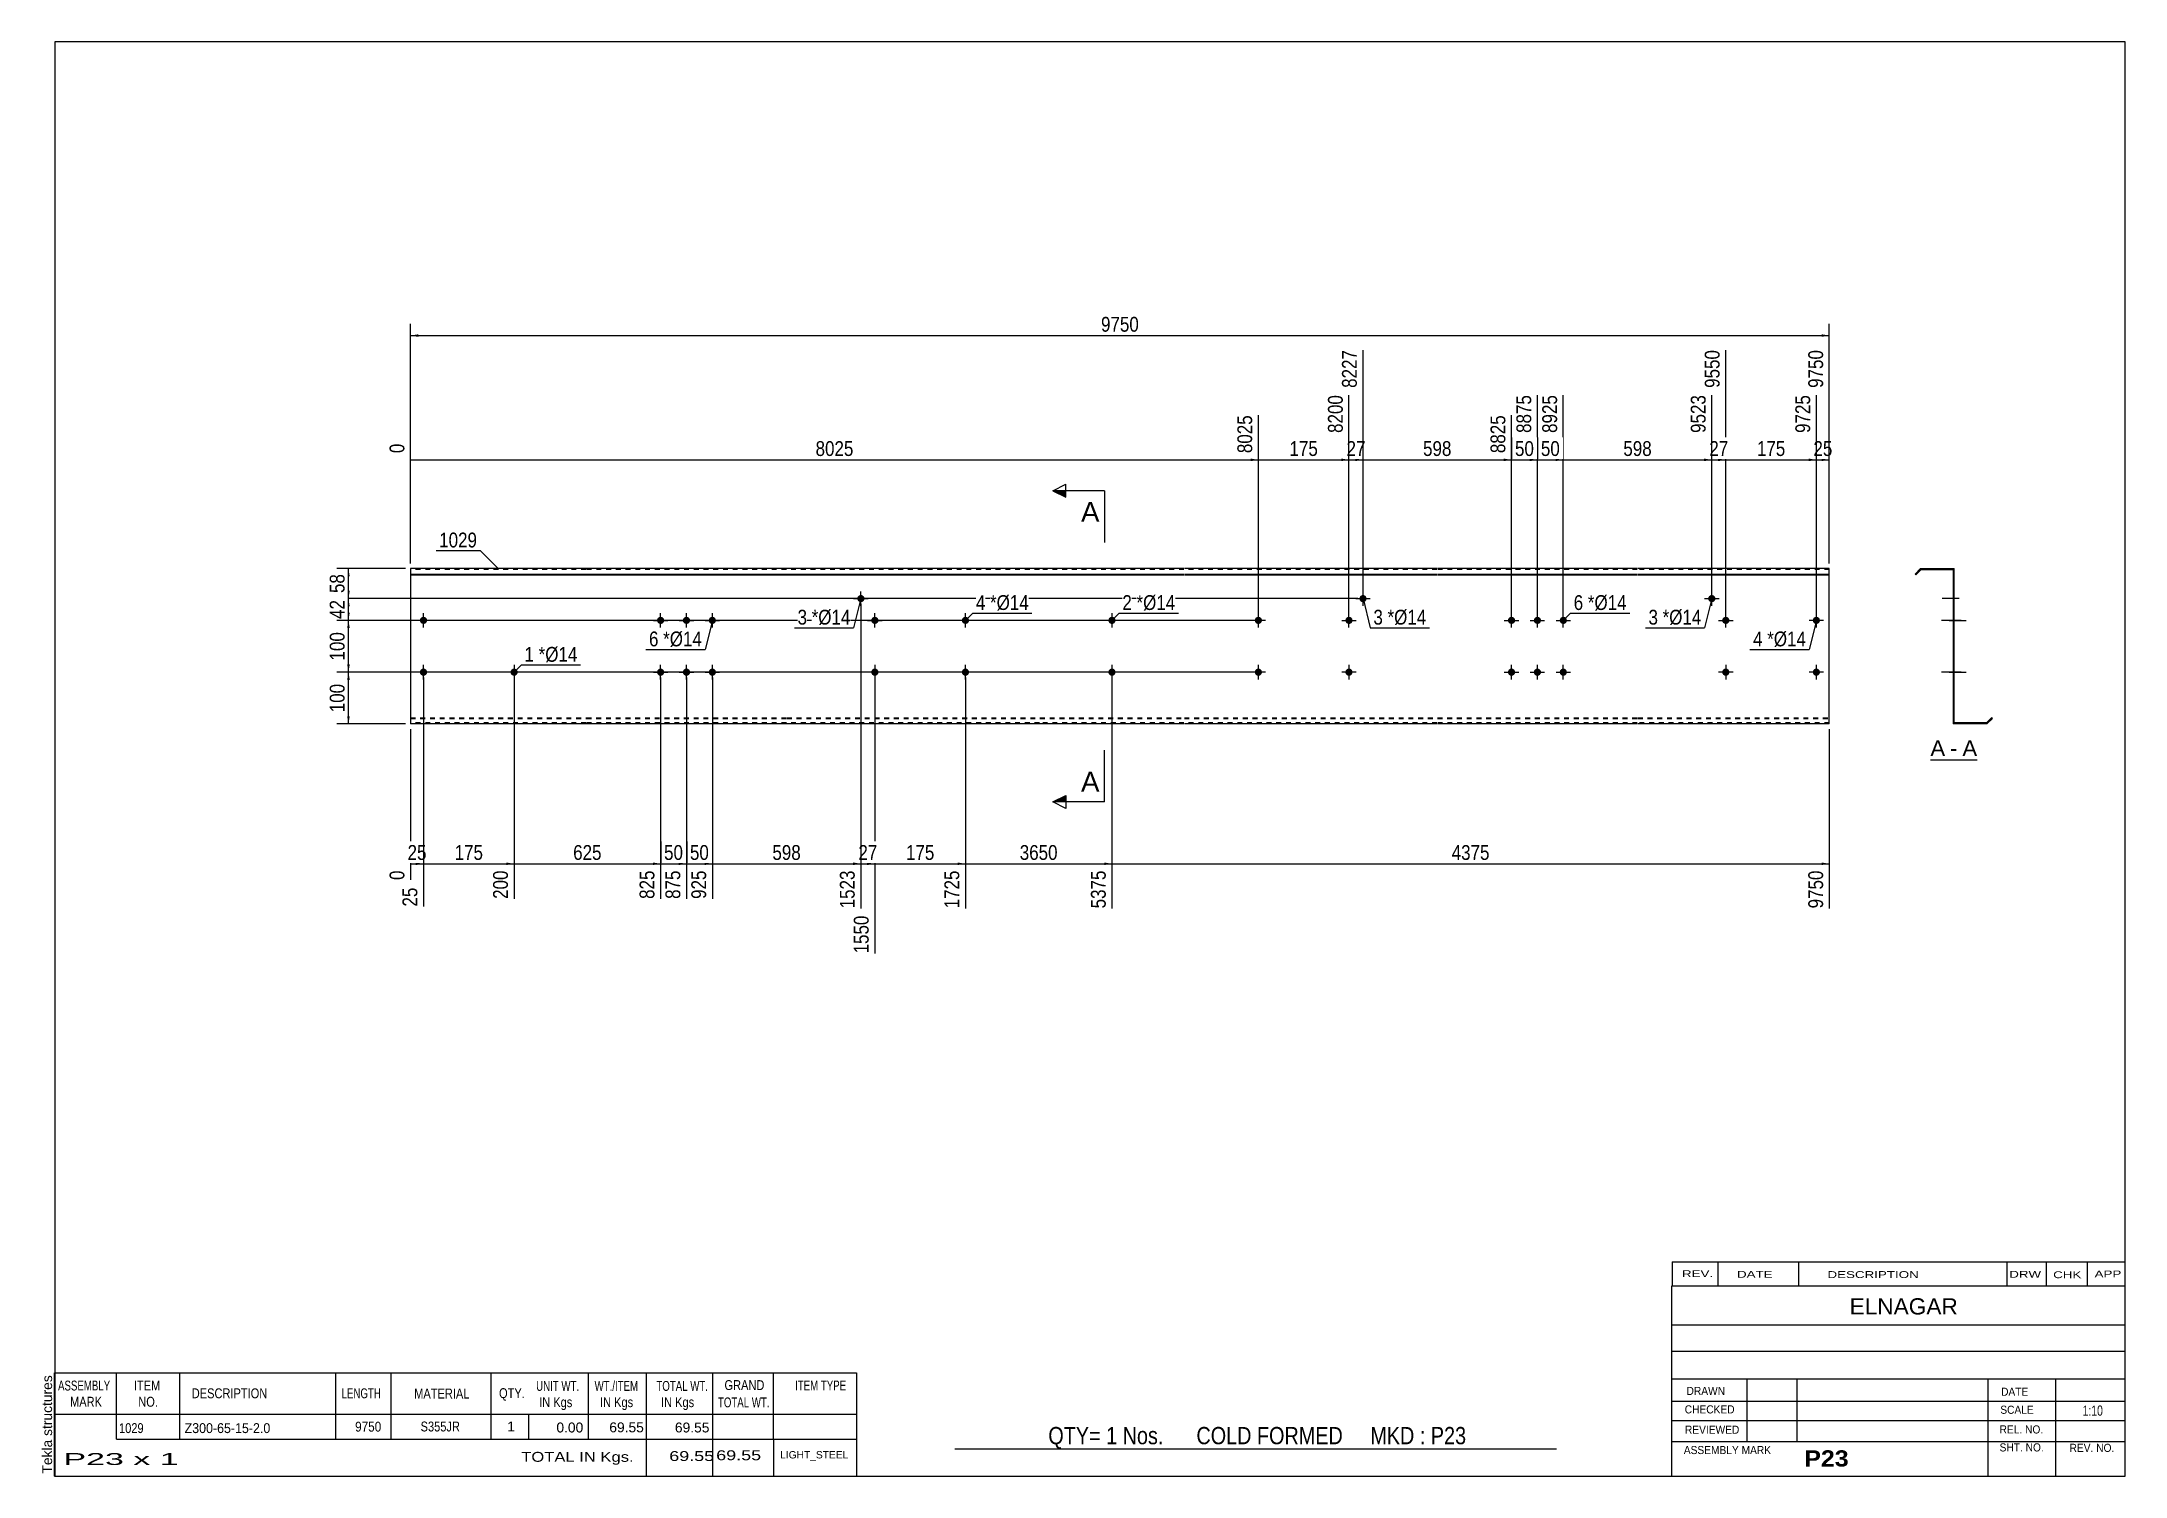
# Model space of a CAD drawing. Header units: millimetres. Extents: x -71 to 331, y -160 to 117.
import ezdxf

# ---------------------------------------------------------------- set-up
doc = ezdxf.new("R2010")
doc.units = ezdxf.units.MM
doc.linetypes.add('DXK_LINE_DOT1', pattern=[1.8814, 0.9407, -0.9407])
doc.styles.add('Arial', font='ARIAL.TTF', dxfattribs={"height": 0.2})
doc.styles.add('Arial Bold', font='ARIALBD.TTF', dxfattribs={"height": 0.2})
doc.styles.add('Arial Narrow', font='ARIALN.TTF', dxfattribs={"height": 0.2})

# ---------------------------------------------------------------- blocks, each defined once
blk = doc.blocks.new('Unknown-629084654-1986')
at = {"color": 5, "linetype": 'Continuous'}
for p, q in [((331.25, 116.75), (-68.75, 116.75)), ((-68.75, 116.75), (-68.75, -160.25)), ((331.25, -160.25), (331.25, 116.75)), ((-68.75, -160.25), (331.25, -160.25))]:
    blk.add_line(p, q, dxfattribs=at)
at = {"color": 174, "linetype": 'Continuous', "style": 'Arial'}
blk.add_text('Tekla structures', height=1.9102, rotation=90, dxfattribs=at).set_placement((-69.25, -159.75))
blk = doc.blocks.new('Unknown-629084654-12 - 1240')
at = {"color": 7, "linetype": 'Continuous'}
blk.add_line((293.6, -21.95), (302.63, -21.95), dxfattribs=at)
at = {"color": 0, "linetype": 'Continuous'}
blk.add_wipeout([(296.44, -21.2), (296.44, -18), (293.6, -18), (293.6, -21.2)], dxfattribs=at)
blk.add_wipeout([(298.82, -21.2), (298.82, -18), (297.4, -18), (297.4, -21.2)], dxfattribs=at)
at = {"color": 96, "linetype": 'Continuous', "style": 'Arial'}
blk.add_text('A', height=3.06, dxfattribs=at).set_placement((293.6, -21.2))
at = {"color": 0, "linetype": 'Continuous'}
blk.add_wipeout([(302.63, -21.2), (302.63, -18), (299.78, -18), (299.78, -21.2)], dxfattribs=at)
at = {"color": 96, "linetype": 'Continuous', "style": 'Arial'}
for s, p in [('-', (297.4, -21.2)), ('A', (299.78, -21.2))]:
    blk.add_text(s, height=3.06, dxfattribs=at).set_placement(p)
blk = doc.blocks.new('Bolt-629084654-1223 - 1203')
at = {"linetype": 'Continuous'}
blk.add_hatch(color=3, dxfattribs=at).paths.add_polyline_path([(180.58, 5, -1), (181.98, 5, -1)])
at = {"color": 3, "linetype": 'Continuous'}
for p, q in [((179.88, 5), (182.68, 5)), ((181.28, 3.6), (181.28, 6.4))]:
    blk.add_line(p, q, dxfattribs=at)
blk = doc.blocks.new('Part-629084654-1218 - 1203')
at = {"color": 2, "linetype": 'Continuous'}
for p, q in [((0, 15), (0, -15)), ((33.9, 15), (0, 15)), ((0, 13.94), (33.9, 13.94)), ((0, 13.8), (33.9, 13.8)), ((72.59, 15), (34, 15)), ((34, 13.94), (72.59, 13.94)), ((34, 13.8), (72.59, 13.8)), ((121.49, 15), (72.69, 15)), ((72.69, 13.94), (121.49, 13.94)), ((72.69, 13.8), (121.49, 13.8)), ((149.39, 15), (121.59, 15)), ((121.59, 13.94), (149.39, 13.94)), ((121.59, 13.8), (149.39, 13.8)), ((198.28, 15), (149.49, 15)), ((149.49, 13.94), (198.28, 13.94)), ((149.49, 13.8), (198.28, 13.8)), ((236.98, 15), (198.38, 15)), ((198.38, 13.94), (236.98, 13.94)), ((198.38, 13.8), (236.98, 13.8)), ((274.07, 15), (237.08, 15)), ((237.08, 13.94), (274.07, 13.94)), ((237.08, 13.8), (274.07, 13.8)), ((274.07, 13.94), (274.07, 15)), ((274.07, -15), (274.07, 13.94)), ((33.9, -15), (0, -15)), ((72.59, -15), (34, -15)), ((121.49, -15), (72.69, -15)), ((149.39, -15), (121.59, -15)), ((198.28, -15), (149.49, -15)), ((236.98, -15), (198.38, -15)), ((274.07, -15), (237.08, -15))]:
    blk.add_line(p, q, dxfattribs=at)
at = {"color": 7, "linetype": 'DXK_LINE_DOT1'}
for p, q in [((33.9, 14.8), (0, 14.8)), ((72.59, 14.8), (34, 14.8)), ((121.49, 14.8), (72.69, 14.8)), ((149.39, 14.8), (121.59, 14.8)), ((198.28, 14.8), (149.49, 14.8)), ((236.98, 14.8), (198.38, 14.8)), ((274.07, 14.8), (237.08, 14.8)), ((0, -13.8), (33.9, -13.8)), ((0, -13.94), (33.9, -13.94)), ((33.9, -14.8), (0, -14.8)), ((34, -13.8), (72.59, -13.8)), ((34, -13.94), (72.59, -13.94)), ((72.59, -14.8), (34, -14.8)), ((72.69, -13.8), (121.49, -13.8)), ((72.69, -13.94), (121.49, -13.94)), ((121.49, -14.8), (72.69, -14.8)), ((121.59, -13.8), (149.39, -13.8)), ((121.59, -13.94), (149.39, -13.94)), ((149.39, -14.8), (121.59, -14.8)), ((149.49, -13.8), (198.28, -13.8)), ((149.49, -13.94), (198.28, -13.94)), ((198.28, -14.8), (149.49, -14.8)), ((198.38, -13.8), (236.98, -13.8)), ((198.38, -13.94), (236.98, -13.94)), ((236.98, -14.8), (198.38, -14.8)), ((237.08, -13.8), (274.07, -13.8)), ((237.08, -13.94), (274.07, -13.94)), ((274.07, -14.8), (237.08, -14.8))]:
    blk.add_line(p, q, dxfattribs=at)
blk = doc.blocks.new('Bolt-629084654-1219 - 1203')
at = {"linetype": 'Continuous'}
for points in [[(211.98, 5, -1), (213.38, 5, -1)], [(216.98, 5, -1), (218.38, 5, -1)], [(221.98, 5, -1), (223.38, 5, -1)], [(211.98, -5, -1), (213.38, -5, -1)], [(216.98, -5, -1), (218.38, -5, -1)], [(221.98, -5, -1), (223.38, -5, -1)]]:
    blk.add_hatch(color=3, dxfattribs=at).paths.add_polyline_path(points)
at = {"color": 3, "linetype": 'Continuous'}
for p, q in [((211.28, 5), (214.08, 5)), ((212.68, 3.6), (212.68, 6.4)), ((216.28, 5), (219.08, 5)), ((217.68, 3.6), (217.68, 6.4)), ((221.28, 5), (224.08, 5)), ((222.68, 3.6), (222.68, 6.4)), ((212.68, -6.4), (212.68, -3.6)), ((217.68, -6.4), (217.68, -3.6)), ((222.68, -6.4), (222.68, -3.6)), ((211.28, -5), (214.08, -5)), ((216.28, -5), (219.08, -5)), ((221.28, -5), (224.08, -5))]:
    blk.add_line(p, q, dxfattribs=at)
blk = doc.blocks.new('Bolt-629084654-1220 - 1203')
at = {"linetype": 'Continuous'}
blk.add_hatch(color=3, dxfattribs=at).paths.add_polyline_path([(183.29, 9.21, -1), (184.69, 9.21, -1)])
at = {"color": 3, "linetype": 'Continuous'}
for p, q in [((182.59, 9.21), (185.39, 9.21)), ((183.99, 7.81), (183.99, 10.61))]:
    blk.add_line(p, q, dxfattribs=at)
blk = doc.blocks.new('Bolt-629084654-1221 - 1203')
at = {"linetype": 'Continuous'}
blk.add_hatch(color=3, dxfattribs=at).paths.add_polyline_path([(250.67, 9.21, -1), (252.07, 9.21, -1)])
at = {"color": 3, "linetype": 'Continuous'}
for p, q in [((249.97, 9.21), (252.77, 9.21)), ((251.37, 7.81), (251.37, 10.61))]:
    blk.add_line(p, q, dxfattribs=at)
blk = doc.blocks.new('Bolt-629084654-1222 - 1203')
at = {"linetype": 'Continuous'}
blk.add_hatch(color=3, dxfattribs=at).paths.add_polyline_path([(181.98, -5, -1), (180.58, -5, -1)])
at = {"color": 3, "linetype": 'Continuous'}
for p, q in [((181.28, -3.6), (181.28, -6.4)), ((182.68, -5), (179.88, -5))]:
    blk.add_line(p, q, dxfattribs=at)
blk = doc.blocks.new('Bolt-629084654-1224 - 1203')
at = {"linetype": 'Continuous'}
for points in [[(47.6, 5, -1), (49, 5, -1)], [(52.6, 5, -1), (54, 5, -1)], [(57.6, 5, -1), (59, 5, -1)], [(47.6, -5, -1), (49, -5, -1)], [(52.6, -5, -1), (54, -5, -1)], [(57.6, -5, -1), (59, -5, -1)]]:
    blk.add_hatch(color=3, dxfattribs=at).paths.add_polyline_path(points)
at = {"color": 3, "linetype": 'Continuous'}
for p, q in [((46.9, 5), (49.7, 5)), ((48.3, 3.6), (48.3, 6.4)), ((51.9, 5), (54.7, 5)), ((53.3, 3.6), (53.3, 6.4)), ((56.9, 5), (59.7, 5)), ((58.3, 3.6), (58.3, 6.4)), ((48.3, -6.4), (48.3, -3.6)), ((53.3, -6.4), (53.3, -3.6)), ((58.3, -6.4), (58.3, -3.6)), ((46.9, -5), (49.7, -5)), ((51.9, -5), (54.7, -5)), ((56.9, -5), (59.7, -5))]:
    blk.add_line(p, q, dxfattribs=at)
blk = doc.blocks.new('Bolt-629084654-1225 - 1203')
at = {"linetype": 'Continuous'}
blk.add_hatch(color=3, dxfattribs=at).paths.add_polyline_path([(86.29, 9.21, -1), (87.69, 9.21, -1)])
at = {"color": 3, "linetype": 'Continuous'}
for p, q in [((85.59, 9.21), (88.39, 9.21)), ((86.99, 7.81), (86.99, 10.61))]:
    blk.add_line(p, q, dxfattribs=at)
blk = doc.blocks.new('Bolt-629084654-1226 - 1203')
at = {"linetype": 'Continuous'}
blk.add_hatch(color=3, dxfattribs=at).paths.add_polyline_path([(88.99, 5, -1), (90.39, 5, -1)])
at = {"color": 3, "linetype": 'Continuous'}
for p, q in [((88.29, 5), (91.09, 5)), ((89.69, 3.6), (89.69, 6.4))]:
    blk.add_line(p, q, dxfattribs=at)
blk = doc.blocks.new('Bolt-629084654-1227 - 1203')
at = {"linetype": 'Continuous'}
blk.add_hatch(color=3, dxfattribs=at).paths.add_polyline_path([(20.7, -5, -1), (19.3, -5, -1)])
at = {"color": 3, "linetype": 'Continuous'}
for p, q in [((20, -3.6), (20, -6.4)), ((21.4, -5), (18.6, -5))]:
    blk.add_line(p, q, dxfattribs=at)
blk = doc.blocks.new('Bolt-629084654-1228 - 1203')
at = {"linetype": 'Continuous'}
blk.add_hatch(color=3, dxfattribs=at).paths.add_polyline_path([(90.39, -5, -1), (88.99, -5, -1)])
at = {"color": 3, "linetype": 'Continuous'}
for p, q in [((89.69, -3.6), (89.69, -6.4)), ((91.09, -5), (88.29, -5))]:
    blk.add_line(p, q, dxfattribs=at)
blk = doc.blocks.new('Bolt-629084654-1229 - 1203')
at = {"linetype": 'Continuous'}
for points in [[(1.8, 5, -1), (3.2, 5, -1)], [(106.49, 5, -1), (107.89, 5, -1)]]:
    blk.add_hatch(color=3, dxfattribs=at).paths.add_polyline_path(points)
at = {"color": 3, "linetype": 'Continuous'}
for p, q in [((3.9, 5), (1.1, 5)), ((2.5, 3.6), (2.5, 6.4)), ((108.59, 5), (105.79, 5)), ((107.19, 3.6), (107.19, 6.4))]:
    blk.add_line(p, q, dxfattribs=at)
blk = doc.blocks.new('Bolt-629084654-1230 - 1203')
at = {"linetype": 'Continuous'}
for points in [[(1.8, -5, -1), (3.2, -5, -1)], [(106.49, -5, -1), (107.89, -5, -1)]]:
    blk.add_hatch(color=3, dxfattribs=at).paths.add_polyline_path(points)
at = {"color": 3, "linetype": 'Continuous'}
for p, q in [((2.5, -6.4), (2.5, -3.6)), ((107.19, -6.4), (107.19, -3.6)), ((3.9, -5), (1.1, -5)), ((108.59, -5), (105.79, -5))]:
    blk.add_line(p, q, dxfattribs=at)
blk = doc.blocks.new('Bolt-629084654-1231 - 1203')
at = {"linetype": 'Continuous'}
blk.add_hatch(color=3, dxfattribs=at).paths.add_polyline_path([(253.37, 5, -1), (254.77, 5, -1)])
at = {"color": 3, "linetype": 'Continuous'}
for p, q in [((252.67, 5), (255.47, 5)), ((254.07, 3.6), (254.07, 6.4))]:
    blk.add_line(p, q, dxfattribs=at)
blk = doc.blocks.new('Bolt-629084654-1232 - 1203')
at = {"linetype": 'Continuous'}
blk.add_hatch(color=3, dxfattribs=at).paths.add_polyline_path([(254.77, -5, -1), (253.37, -5, -1)])
at = {"color": 3, "linetype": 'Continuous'}
for p, q in [((254.07, -3.6), (254.07, -6.4)), ((255.47, -5), (252.67, -5))]:
    blk.add_line(p, q, dxfattribs=at)
blk = doc.blocks.new('Bolt-629084654-1233 - 1203')
at = {"linetype": 'Continuous'}
for points in [[(163.08, 5, -1), (164.48, 5, -1)], [(270.87, 5, -1), (272.27, 5, -1)]]:
    blk.add_hatch(color=3, dxfattribs=at).paths.add_polyline_path(points)
at = {"color": 3, "linetype": 'Continuous'}
for p, q in [((165.18, 5), (162.38, 5)), ((163.78, 3.6), (163.78, 6.4)), ((272.97, 5), (270.17, 5)), ((271.57, 3.6), (271.57, 6.4))]:
    blk.add_line(p, q, dxfattribs=at)
blk = doc.blocks.new('Bolt-629084654-1234 - 1203')
at = {"linetype": 'Continuous'}
for points in [[(163.08, -5, -1), (164.48, -5, -1)], [(270.87, -5, -1), (272.27, -5, -1)]]:
    blk.add_hatch(color=3, dxfattribs=at).paths.add_polyline_path(points)
at = {"color": 3, "linetype": 'Continuous'}
for p, q in [((163.78, -6.4), (163.78, -3.6)), ((271.57, -6.4), (271.57, -3.6)), ((165.18, -5), (162.38, -5)), ((272.97, -5), (270.17, -5))]:
    blk.add_line(p, q, dxfattribs=at)
blk = doc.blocks.new('Bolt-629084654-1235 - 1203')
at = {"linetype": 'Continuous'}
for points in [[(136.19, 5, -1), (134.79, 5, -1)], [(136.19, -5, -1), (134.79, -5, -1)]]:
    blk.add_hatch(color=3, dxfattribs=at).paths.add_polyline_path(points)
at = {"color": 3, "linetype": 'Continuous'}
for p, q in [((136.89, 5), (134.09, 5)), ((135.49, 6.4), (135.49, 3.6)), ((135.49, -3.6), (135.49, -6.4)), ((136.89, -5), (134.09, -5))]:
    blk.add_line(p, q, dxfattribs=at)
blk = doc.blocks.new('Bolt-629084654-1248 - 1240')
at = {"linetype": 'Continuous'}
for points in [[(298.01, 5.7), (298.01, 4.3), (298.21, 4.3), (298.21, 5.7)], [(298.01, 5.7), (298.01, 4.3), (298.21, 4.3), (298.21, 5.7)], [(298.01, 5.7), (298.01, 4.3), (298.21, 4.3), (298.21, 5.7)], [(298.01, -4.3), (298.01, -5.7), (298.21, -5.7), (298.21, -4.3)], [(298.01, -4.3), (298.01, -5.7), (298.21, -5.7), (298.21, -4.3)], [(298.01, -4.3), (298.01, -5.7), (298.21, -5.7), (298.21, -4.3)]]:
    blk.add_hatch(color=3, dxfattribs=at).paths.add_polyline_path(points)
at = {"color": 3, "linetype": 'Continuous'}
for p, q in [((299.54, 5), (295.74, 5)), ((299.54, 5), (295.74, 5)), ((299.54, 5), (295.74, 5)), ((298.21, 5.7), (298.01, 5.7)), ((298.21, 5.7), (298.01, 5.7)), ((298.21, 5.7), (298.01, 5.7)), ((298.21, 4.3), (298.01, 4.3)), ((298.21, 4.3), (298.01, 4.3)), ((298.21, 4.3), (298.01, 4.3)), ((299.54, -5), (295.74, -5)), ((299.54, -5), (295.74, -5)), ((299.54, -5), (295.74, -5)), ((298.21, -4.3), (298.01, -4.3)), ((298.21, -4.3), (298.01, -4.3)), ((298.21, -4.3), (298.01, -4.3)), ((298.21, -5.7), (298.01, -5.7)), ((298.21, -5.7), (298.01, -5.7)), ((298.21, -5.7), (298.01, -5.7))]:
    blk.add_line(p, q, dxfattribs=at)
blk = doc.blocks.new('Part-629084654-1242 - 1240')
at = {"color": 2, "linetype": 'Continuous'}
for p, q in [((291.71, 15), (290.65, 13.94)), ((290.65, 13.94), (290.79, 13.8)), ((290.79, 13.8), (291.79, 14.8)), ((291.71, 15), (298.21, 15)), ((291.79, 14.8), (298.01, 14.8)), ((298.01, 14.8), (298.01, -15)), ((298.21, -14.8), (298.21, 15)), ((304.51, -15), (298.01, -15)), ((304.43, -14.8), (298.21, -14.8)), ((305.43, -13.8), (304.43, -14.8)), ((304.51, -15), (305.57, -13.94)), ((305.57, -13.94), (305.43, -13.8))]:
    blk.add_line(p, q, dxfattribs=at)
blk = doc.blocks.new('Bolt-629084654-1243 - 1240')
at = {"linetype": 'Continuous'}
for points in [[(298.01, 5.7), (298.01, 4.3), (298.21, 4.3), (298.21, 5.7)], [(298.01, 5.7), (298.01, 4.3), (298.21, 4.3), (298.21, 5.7)], [(298.01, 5.7), (298.01, 4.3), (298.21, 4.3), (298.21, 5.7)], [(298.01, -4.3), (298.01, -5.7), (298.21, -5.7), (298.21, -4.3)], [(298.01, -4.3), (298.01, -5.7), (298.21, -5.7), (298.21, -4.3)], [(298.01, -4.3), (298.01, -5.7), (298.21, -5.7), (298.21, -4.3)]]:
    blk.add_hatch(color=3, dxfattribs=at).paths.add_polyline_path(points)
at = {"color": 3, "linetype": 'Continuous'}
for p, q in [((299.51, 5), (295.71, 5)), ((299.51, 5), (295.71, 5)), ((299.51, 5), (295.71, 5)), ((298.21, 5.7), (298.01, 5.7)), ((298.21, 5.7), (298.01, 5.7)), ((298.21, 5.7), (298.01, 5.7)), ((298.21, 4.3), (298.01, 4.3)), ((298.21, 4.3), (298.01, 4.3)), ((298.21, 4.3), (298.01, 4.3)), ((299.51, -5), (295.71, -5)), ((299.51, -5), (295.71, -5)), ((299.51, -5), (295.71, -5)), ((298.21, -4.3), (298.01, -4.3)), ((298.21, -4.3), (298.01, -4.3)), ((298.21, -4.3), (298.01, -4.3)), ((298.21, -5.7), (298.01, -5.7)), ((298.21, -5.7), (298.01, -5.7)), ((298.21, -5.7), (298.01, -5.7))]:
    blk.add_line(p, q, dxfattribs=at)
blk = doc.blocks.new('Bolt-629084654-1244 - 1240')
at = {"linetype": 'Continuous'}
blk.add_hatch(color=3, dxfattribs=at).paths.add_polyline_path([(298.01, 9.91), (298.01, 8.51), (298.21, 8.51), (298.21, 9.91)])
at = {"color": 3, "linetype": 'Continuous'}
for p, q in [((299.16, 9.21), (295.86, 9.21)), ((298.21, 9.91), (298.01, 9.91)), ((298.21, 8.51), (298.01, 8.51))]:
    blk.add_line(p, q, dxfattribs=at)
blk = doc.blocks.new('Bolt-629084654-1245 - 1240')
at = {"linetype": 'Continuous'}
blk.add_hatch(color=3, dxfattribs=at).paths.add_polyline_path([(298.01, 9.91), (298.01, 8.51), (298.21, 8.51), (298.21, 9.91)])
at = {"color": 3, "linetype": 'Continuous'}
for p, q in [((299.16, 9.21), (295.86, 9.21)), ((298.21, 9.91), (298.01, 9.91)), ((298.21, 8.51), (298.01, 8.51))]:
    blk.add_line(p, q, dxfattribs=at)
blk = doc.blocks.new('Bolt-629084654-1246 - 1240')
at = {"linetype": 'Continuous'}
blk.add_hatch(color=3, dxfattribs=at).paths.add_polyline_path([(298.21, -5.7), (298.21, -4.3), (298.01, -4.3), (298.01, -5.7)])
at = {"color": 3, "linetype": 'Continuous'}
for p, q in [((298.21, -4.3), (298.01, -4.3)), ((299.01, -5), (298.01, -5)), ((298.21, -5.7), (298.01, -5.7))]:
    blk.add_line(p, q, dxfattribs=at)
blk = doc.blocks.new('Bolt-629084654-1247 - 1240')
at = {"linetype": 'Continuous'}
blk.add_hatch(color=3, dxfattribs=at).paths.add_polyline_path([(298.01, 5.7), (298.01, 4.3), (298.21, 4.3), (298.21, 5.7)])
at = {"color": 3, "linetype": 'Continuous'}
for p, q in [((299.16, 5), (295.86, 5)), ((298.21, 5.7), (298.01, 5.7)), ((298.21, 4.3), (298.01, 4.3))]:
    blk.add_line(p, q, dxfattribs=at)
blk = doc.blocks.new('Bolt-629084654-1249 - 1240')
at = {"linetype": 'Continuous'}
blk.add_hatch(color=3, dxfattribs=at).paths.add_polyline_path([(298.01, 9.91), (298.01, 8.51), (298.21, 8.51), (298.21, 9.91)])
at = {"color": 3, "linetype": 'Continuous'}
for p, q in [((299.16, 9.21), (295.86, 9.21)), ((298.21, 9.91), (298.01, 9.91)), ((298.21, 8.51), (298.01, 8.51))]:
    blk.add_line(p, q, dxfattribs=at)
blk = doc.blocks.new('Bolt-629084654-1250 - 1240')
at = {"linetype": 'Continuous'}
blk.add_hatch(color=3, dxfattribs=at).paths.add_polyline_path([(298.01, 5.7), (298.01, 4.3), (298.21, 4.3), (298.21, 5.7)])
at = {"color": 3, "linetype": 'Continuous'}
for p, q in [((299.16, 5), (295.86, 5)), ((298.21, 5.7), (298.01, 5.7)), ((298.21, 4.3), (298.01, 4.3))]:
    blk.add_line(p, q, dxfattribs=at)
blk = doc.blocks.new('Bolt-629084654-1251 - 1240')
at = {"linetype": 'Continuous'}
blk.add_hatch(color=3, dxfattribs=at).paths.add_polyline_path([(298.21, -5.7), (298.21, -4.3), (298.01, -4.3), (298.01, -5.7)])
at = {"color": 3, "linetype": 'Continuous'}
for p, q in [((299.04, -5), (297.99, -5)), ((298.21, -4.3), (298.01, -4.3)), ((298.21, -5.7), (298.01, -5.7))]:
    blk.add_line(p, q, dxfattribs=at)
blk = doc.blocks.new('Bolt-629084654-1252 - 1240')
at = {"linetype": 'Continuous'}
blk.add_hatch(color=3, dxfattribs=at).paths.add_polyline_path([(298.21, -5.7), (298.21, -4.3), (298.01, -4.3), (298.01, -5.7)])
at = {"color": 3, "linetype": 'Continuous'}
for p, q in [((299.04, -5), (297.99, -5)), ((298.21, -4.3), (298.01, -4.3)), ((298.21, -5.7), (298.01, -5.7))]:
    blk.add_line(p, q, dxfattribs=at)
blk = doc.blocks.new('Bolt-629084654-1253 - 1240')
at = {"linetype": 'Continuous'}
blk.add_hatch(color=3, dxfattribs=at).paths.add_polyline_path([(298.01, 5.7), (298.01, 4.3), (298.21, 4.3), (298.21, 5.7)])
blk.add_hatch(color=3, dxfattribs=at).paths.add_polyline_path([(298.01, 5.7), (298.01, 4.3), (298.21, 4.3), (298.21, 5.7)])
at = {"color": 3, "linetype": 'Continuous'}
for p, q in [((297.19, 5), (300.49, 5)), ((297.19, 5), (300.49, 5)), ((298.01, 5.7), (298.21, 5.7)), ((298.01, 5.7), (298.21, 5.7)), ((298.01, 4.3), (298.21, 4.3)), ((298.01, 4.3), (298.21, 4.3))]:
    blk.add_line(p, q, dxfattribs=at)
blk = doc.blocks.new('Bolt-629084654-1254 - 1240')
at = {"linetype": 'Continuous'}
blk.add_hatch(color=3, dxfattribs=at).paths.add_polyline_path([(298.01, -4.3), (298.01, -5.7), (298.21, -5.7), (298.21, -4.3)])
blk.add_hatch(color=3, dxfattribs=at).paths.add_polyline_path([(298.01, -4.3), (298.01, -5.7), (298.21, -5.7), (298.21, -4.3)])
at = {"color": 3, "linetype": 'Continuous'}
for p, q in [((297.19, -5), (300.49, -5)), ((297.19, -5), (300.49, -5)), ((298.01, -4.3), (298.21, -4.3)), ((298.01, -4.3), (298.21, -4.3)), ((298.01, -5.7), (298.21, -5.7)), ((298.01, -5.7), (298.21, -5.7))]:
    blk.add_line(p, q, dxfattribs=at)
blk = doc.blocks.new('Bolt-629084654-1255 - 1240')
at = {"linetype": 'Continuous'}
blk.add_hatch(color=3, dxfattribs=at).paths.add_polyline_path([(298.01, 5.7), (298.01, 4.3), (298.21, 4.3), (298.21, 5.7)])
at = {"color": 3, "linetype": 'Continuous'}
for p, q in [((299.16, 5), (295.86, 5)), ((298.21, 5.7), (298.01, 5.7)), ((298.21, 4.3), (298.01, 4.3))]:
    blk.add_line(p, q, dxfattribs=at)
blk = doc.blocks.new('Bolt-629084654-1256 - 1240')
at = {"linetype": 'Continuous'}
blk.add_hatch(color=3, dxfattribs=at).paths.add_polyline_path([(298.21, -5.7), (298.21, -4.3), (298.01, -4.3), (298.01, -5.7)])
at = {"color": 3, "linetype": 'Continuous'}
for p, q in [((298.21, -4.3), (298.01, -4.3)), ((299.01, -5), (298.01, -5)), ((298.21, -5.7), (298.01, -5.7))]:
    blk.add_line(p, q, dxfattribs=at)
blk = doc.blocks.new('Bolt-629084654-1257 - 1240')
at = {"linetype": 'Continuous'}
blk.add_hatch(color=3, dxfattribs=at).paths.add_polyline_path([(298.01, 5.7), (298.01, 4.3), (298.21, 4.3), (298.21, 5.7)])
blk.add_hatch(color=3, dxfattribs=at).paths.add_polyline_path([(298.01, 5.7), (298.01, 4.3), (298.21, 4.3), (298.21, 5.7)])
at = {"color": 3, "linetype": 'Continuous'}
for p, q in [((297.21, 5), (300.51, 5)), ((297.21, 5), (300.51, 5)), ((298.01, 5.7), (298.21, 5.7)), ((298.01, 5.7), (298.21, 5.7)), ((298.01, 4.3), (298.21, 4.3)), ((298.01, 4.3), (298.21, 4.3))]:
    blk.add_line(p, q, dxfattribs=at)
blk = doc.blocks.new('Bolt-629084654-1258 - 1240')
at = {"linetype": 'Continuous'}
blk.add_hatch(color=3, dxfattribs=at).paths.add_polyline_path([(298.01, -4.3), (298.01, -5.7), (298.21, -5.7), (298.21, -4.3)])
blk.add_hatch(color=3, dxfattribs=at).paths.add_polyline_path([(298.01, -4.3), (298.01, -5.7), (298.21, -5.7), (298.21, -4.3)])
at = {"color": 3, "linetype": 'Continuous'}
for p, q in [((297.21, -5), (300.51, -5)), ((297.21, -5), (300.51, -5)), ((298.01, -4.3), (298.21, -4.3)), ((298.01, -4.3), (298.21, -4.3)), ((298.01, -5.7), (298.21, -5.7)), ((298.01, -5.7), (298.21, -5.7))]:
    blk.add_line(p, q, dxfattribs=at)
blk = doc.blocks.new('Bolt-629084654-1259 - 1240')
at = {"linetype": 'Continuous'}
for points in [[(298.21, 4.3), (298.21, 5.7), (298.01, 5.7), (298.01, 4.3)], [(298.21, -5.7), (298.21, -4.3), (298.01, -4.3), (298.01, -5.7)]]:
    blk.add_hatch(color=3, dxfattribs=at).paths.add_polyline_path(points)
at = {"color": 3, "linetype": 'Continuous'}
for p, q in [((298.21, 5), (296.01, 5)), ((298.21, 5.7), (298.01, 5.7)), ((298.21, 4.3), (298.01, 4.3)), ((298.21, -5), (296.01, -5)), ((298.21, -4.3), (298.01, -4.3)), ((298.21, -5.7), (298.01, -5.7))]:
    blk.add_line(p, q, dxfattribs=at)
blk = doc.blocks.new('StraightDimension-629084654-1328 - 1203')
at = {"linetype": 'Continuous'}
blk.add_hatch(color=7, dxfattribs=at).paths.add_polyline_path([(182.49, 36.25), (183.99, 36), (182.49, 35.75)])
at = {"color": 7, "linetype": 'Continuous'}
for p, q in [((183.99, 10.21), (183.99, 57.21)), ((181.28, 6), (181.28, 48.51)), ((181.28, 36), (183.99, 36))]:
    blk.add_line(p, q, dxfattribs=at)
at = {"color": 0, "linetype": 'Continuous'}
blk.add_wipeout([(183.39, 57.81), (179.19, 57.81), (179.19, 49.3), (183.39, 49.3)], dxfattribs=at)
at = {"color": 0}
blk.add_wipeout([(185.06, 36.15), (185.06, 40.35), (180.21, 40.35), (180.21, 36.15)], dxfattribs=at)
at = {"color": 3, "linetype": 'Continuous', "style": 'Arial Narrow'}
blk.add_text('8227', height=2.863, rotation=90.0002, dxfattribs=at).set_placement((182.79, 49.9))
at = {"color": 3, "style": 'Arial Narrow'}
blk.add_text('27', height=2.863, dxfattribs=at).set_placement((180.81, 36.75))
blk = doc.blocks.new('StraightDimension-629084654-1279 - 1203')
at = {"linetype": 'Continuous'}
blk.add_hatch(color=7, dxfattribs=at).paths.add_polyline_path([(56.8, -41.75), (58.3, -42), (56.8, -42.25)])
at = {"color": 7, "linetype": 'Continuous'}
for p, q in [((53.3, -6), (53.3, -48.78)), ((58.3, -6), (58.3, -48.78)), ((53.3, -42), (58.3, -42))]:
    blk.add_line(p, q, dxfattribs=at)
at = {"color": 0}
blk.add_wipeout([(58.23, -41.85), (58.23, -37.65), (53.37, -37.65), (53.37, -41.85)], dxfattribs=at)
at = {"color": 0, "linetype": 'Continuous'}
blk.add_wipeout([(57.7, -42.7), (53.5, -42.7), (53.5, -49.38), (57.7, -49.38)], dxfattribs=at)
at = {"color": 3, "style": 'Arial Narrow'}
blk.add_text('50', height=2.863, dxfattribs=at).set_placement((53.97, -41.25))
at = {"color": 3, "linetype": 'Continuous', "style": 'Arial Narrow'}
blk.add_text('925', height=2.863, rotation=90.0002, dxfattribs=at).set_placement((57.1, -48.78))
blk = doc.blocks.new('StraightDimension-629084654-1283 - 1203')
at = {"linetype": 'Continuous'}
blk.add_hatch(color=7, dxfattribs=at).paths.add_polyline_path([(1, -41.75), (2.5, -42), (1, -42.25)])
at = {"color": 7, "linetype": 'Continuous'}
for p, q in [((2.5, -6), (2.5, -50.26)), ((0, -16), (0, -45.13)), ((0, -42), (2.5, -42))]:
    blk.add_line(p, q, dxfattribs=at)
at = {"color": 0}
blk.add_wipeout([(3.68, -41.85), (3.68, -37.65), (-1.18, -37.65), (-1.18, -41.85)], dxfattribs=at)
at = {"color": 0, "linetype": 'Continuous'}
blk.add_wipeout([(1.9, -46), (-2.3, -46), (-2.3, -50.86), (1.9, -50.86)], dxfattribs=at)
blk.add_wipeout([(-0.6, -42.7), (-4.8, -42.7), (-4.8, -45.73), (-0.6, -45.73)], dxfattribs=at)
at = {"color": 3, "style": 'Arial Narrow'}
blk.add_text('25', height=2.863, dxfattribs=at).set_placement((-0.58, -41.25))
at = {"color": 3, "linetype": 'Continuous', "style": 'Arial Narrow'}
for s, height, p in [('0', 2.86, (-1.2, -45.13)), ('25', 2.863, (1.3, -50.26))]:
    blk.add_text(s, height=height, rotation=90.0002, dxfattribs=at).set_placement(p)
blk = doc.blocks.new('StraightDimension-629084654-1282 - 1203')
at = {"linetype": 'Continuous'}
blk.add_hatch(color=7, dxfattribs=at).paths.add_polyline_path([(18.5, -41.75), (20, -42), (18.5, -42.25)])
at = {"color": 7, "linetype": 'Continuous'}
for p, q in [((2.5, -6), (2.5, -50.26)), ((20, -6), (20, -48.78)), ((2.5, -42), (20, -42))]:
    blk.add_line(p, q, dxfattribs=at)
at = {"color": 0}
blk.add_wipeout([(14.59, -41.85), (14.59, -37.65), (7.91, -37.65), (7.91, -41.85)], dxfattribs=at)
at = {"color": 0, "linetype": 'Continuous'}
blk.add_wipeout([(19.4, -42.7), (15.2, -42.7), (15.2, -49.38), (19.4, -49.38)], dxfattribs=at)
at = {"color": 3, "style": 'Arial Narrow'}
blk.add_text('175', height=2.863, dxfattribs=at).set_placement((8.51, -41.25))
at = {"color": 3, "linetype": 'Continuous', "style": 'Arial Narrow'}
blk.add_text('200', height=2.863, rotation=90.0002, dxfattribs=at).set_placement((18.8, -48.78))
blk = doc.blocks.new('StraightDimension-629084654-1280 - 1203')
at = {"linetype": 'Continuous'}
blk.add_hatch(color=7, dxfattribs=at).paths.add_polyline_path([(51.8, -41.75), (53.3, -42), (51.8, -42.25)])
at = {"color": 7, "linetype": 'Continuous'}
for p, q in [((48.3, -6), (48.3, -48.78)), ((53.3, -6), (53.3, -48.78)), ((48.3, -42), (53.3, -42))]:
    blk.add_line(p, q, dxfattribs=at)
at = {"color": 0}
blk.add_wipeout([(53.23, -41.85), (53.23, -37.65), (48.37, -37.65), (48.37, -41.85)], dxfattribs=at)
at = {"color": 0, "linetype": 'Continuous'}
blk.add_wipeout([(52.7, -42.7), (48.5, -42.7), (48.5, -49.38), (52.7, -49.38)], dxfattribs=at)
at = {"color": 3, "style": 'Arial Narrow'}
blk.add_text('50', height=2.863, dxfattribs=at).set_placement((48.97, -41.25))
at = {"color": 3, "linetype": 'Continuous', "style": 'Arial Narrow'}
blk.add_text('875', height=2.863, rotation=90.0002, dxfattribs=at).set_placement((52.1, -48.78))
blk = doc.blocks.new('StraightDimension-629084654-1369 - 1203')
at = {"linetype": 'Continuous'}
for points in [[(-12.25, 13.5), (-12, 15), (-11.75, 13.5)], [(-11.75, 10.71), (-12, 9.21), (-12.25, 10.71)]]:
    blk.add_hatch(color=7, dxfattribs=at).paths.add_polyline_path(points)
at = {"color": 7, "linetype": 'Continuous'}
for p, q in [((-1, 15), (-14.25, 15)), ((-12, 9.21), (-12, 15)), ((182.99, 9.21), (-14.25, 9.21))]:
    blk.add_line(p, q, dxfattribs=at)
at = {"color": 0}
blk.add_wipeout([(-12.15, 14.53), (-16.35, 14.53), (-16.35, 9.68), (-12.15, 9.68)], dxfattribs=at)
at = {"color": 3, "style": 'Arial Narrow'}
blk.add_text('58', height=2.863, rotation=90.0002, dxfattribs=at).set_placement((-12.75, 10.28))
blk = doc.blocks.new('StraightDimension-629084654-1275 - 1203')
at = {"linetype": 'Continuous'}
blk.add_hatch(color=7, dxfattribs=at).paths.add_polyline_path([(133.99, -41.75), (135.49, -42), (133.99, -42.25)])
at = {"color": 7, "linetype": 'Continuous'}
for p, q in [((107.19, -6), (107.19, -50.61)), ((135.49, -6), (135.49, -50.61)), ((107.19, -42), (135.49, -42))]:
    blk.add_line(p, q, dxfattribs=at)
at = {"color": 0}
blk.add_wipeout([(125.6, -41.85), (125.6, -37.65), (117.08, -37.65), (117.08, -41.85)], dxfattribs=at)
at = {"color": 0, "linetype": 'Continuous'}
blk.add_wipeout([(134.89, -42.7), (130.69, -42.7), (130.69, -51.21), (134.89, -51.21)], dxfattribs=at)
at = {"color": 3, "style": 'Arial Narrow'}
blk.add_text('3650', height=2.863, dxfattribs=at).set_placement((117.68, -41.25))
at = {"color": 3, "linetype": 'Continuous', "style": 'Arial Narrow'}
blk.add_text('5375', height=2.863, rotation=90.0002, dxfattribs=at).set_placement((134.29, -50.61))
blk = doc.blocks.new('StraightDimension-629084654-1372 - 1203')
at = {"linetype": 'Continuous'}
for points in [[(-12.25, -6.5), (-12, -5), (-11.75, -6.5)], [(-11.75, -13.5), (-12, -15), (-12.25, -13.5)]]:
    blk.add_hatch(color=7, dxfattribs=at).paths.add_polyline_path(points)
at = {"color": 7, "linetype": 'Continuous'}
for p, q in [((162.78, -5), (-14.25, -5)), ((-12, -15), (-12, -5)), ((-1, -15), (-14.25, -15))]:
    blk.add_line(p, q, dxfattribs=at)
at = {"color": 0}
blk.add_wipeout([(-12.15, -6.66), (-16.35, -6.66), (-16.35, -13.34), (-12.15, -13.34)], dxfattribs=at)
at = {"color": 3, "style": 'Arial Narrow'}
blk.add_text('100', height=2.863, rotation=90.0002, dxfattribs=at).set_placement((-12.75, -12.74))
blk = doc.blocks.new('StraightDimension-629084654-1281 - 1203')
at = {"linetype": 'Continuous'}
blk.add_hatch(color=7, dxfattribs=at).paths.add_polyline_path([(46.8, -41.75), (48.3, -42), (46.8, -42.25)])
at = {"color": 7, "linetype": 'Continuous'}
for p, q in [((20, -6), (20, -48.78)), ((48.3, -6), (48.3, -48.78)), ((20, -42), (48.3, -42))]:
    blk.add_line(p, q, dxfattribs=at)
at = {"color": 0}
blk.add_wipeout([(37.49, -41.85), (37.49, -37.65), (30.81, -37.65), (30.81, -41.85)], dxfattribs=at)
at = {"color": 0, "linetype": 'Continuous'}
blk.add_wipeout([(47.7, -42.7), (43.5, -42.7), (43.5, -49.38), (47.7, -49.38)], dxfattribs=at)
at = {"color": 3, "style": 'Arial Narrow'}
blk.add_text('625', height=2.863, dxfattribs=at).set_placement((31.41, -41.25))
at = {"color": 3, "linetype": 'Continuous', "style": 'Arial Narrow'}
blk.add_text('825', height=2.863, rotation=90.0002, dxfattribs=at).set_placement((47.1, -48.78))
blk = doc.blocks.new('StraightDimension-629084654-1274 - 1203')
at = {"linetype": 'Continuous'}
blk.add_hatch(color=7, dxfattribs=at).paths.add_polyline_path([(272.57, -41.75), (274.07, -42), (272.57, -42.25)])
at = {"color": 7, "linetype": 'Continuous'}
for p, q in [((135.49, -6), (135.49, -50.61)), ((274.07, -16), (274.07, -50.61)), ((135.49, -42), (274.07, -42))]:
    blk.add_line(p, q, dxfattribs=at)
at = {"color": 0}
blk.add_wipeout([(209.04, -41.85), (209.04, -37.65), (200.52, -37.65), (200.52, -41.85)], dxfattribs=at)
at = {"color": 0, "linetype": 'Continuous'}
blk.add_wipeout([(273.47, -42.7), (269.27, -42.7), (269.27, -51.21), (273.47, -51.21)], dxfattribs=at)
at = {"color": 3, "style": 'Arial Narrow'}
blk.add_text('4375', height=2.863, dxfattribs=at).set_placement((201.12, -41.25))
at = {"color": 3, "linetype": 'Continuous', "style": 'Arial Narrow'}
blk.add_text('9750', height=2.863, rotation=90.0002, dxfattribs=at).set_placement((272.87, -50.61))
blk = doc.blocks.new('StraightDimension-629084654-1276 - 1203')
at = {"linetype": 'Continuous'}
blk.add_hatch(color=7, dxfattribs=at).paths.add_polyline_path([(105.69, -41.75), (107.19, -42), (105.69, -42.25)])
at = {"color": 7, "linetype": 'Continuous'}
for p, q in [((89.69, -6), (89.69, -59.31)), ((107.19, -6), (107.19, -50.61)), ((89.69, -42), (107.19, -42))]:
    blk.add_line(p, q, dxfattribs=at)
at = {"color": 0}
blk.add_wipeout([(101.78, -41.85), (101.78, -37.65), (95.1, -37.65), (95.1, -41.85)], dxfattribs=at)
at = {"color": 0, "linetype": 'Continuous'}
blk.add_wipeout([(106.59, -42.7), (102.39, -42.7), (102.39, -51.21), (106.59, -51.21)], dxfattribs=at)
at = {"color": 3, "style": 'Arial Narrow'}
blk.add_text('175', height=2.863, dxfattribs=at).set_placement((95.7, -41.25))
at = {"color": 3, "linetype": 'Continuous', "style": 'Arial Narrow'}
blk.add_text('1725', height=2.863, rotation=90.0002, dxfattribs=at).set_placement((105.99, -50.61))
blk = doc.blocks.new('StraightDimension-629084654-1277 - 1203')
at = {"linetype": 'Continuous'}
blk.add_hatch(color=7, dxfattribs=at).paths.add_polyline_path([(88.19, -41.75), (89.69, -42), (88.19, -42.25)])
at = {"color": 7, "linetype": 'Continuous'}
for p, q in [((86.99, 8.21), (86.99, -50.61)), ((89.69, -6), (89.69, -59.31)), ((86.99, -42), (89.69, -42))]:
    blk.add_line(p, q, dxfattribs=at)
at = {"color": 0}
blk.add_wipeout([(90.77, -41.85), (90.77, -37.65), (85.91, -37.65), (85.91, -41.85)], dxfattribs=at)
at = {"color": 0, "linetype": 'Continuous'}
blk.add_wipeout([(89.09, -51.4), (84.89, -51.4), (84.89, -59.91), (89.09, -59.91)], dxfattribs=at)
at = {"color": 3, "style": 'Arial Narrow'}
blk.add_text('27', height=2.863, dxfattribs=at).set_placement((86.51, -41.25))
at = {"color": 3, "linetype": 'Continuous', "style": 'Arial Narrow'}
blk.add_text('1550', height=2.863, rotation=90.0002, dxfattribs=at).set_placement((88.49, -59.31))
blk = doc.blocks.new('StraightDimension-629084654-1278 - 1203')
at = {"linetype": 'Continuous'}
blk.add_hatch(color=7, dxfattribs=at).paths.add_polyline_path([(85.49, -41.75), (86.99, -42), (85.49, -42.25)])
at = {"color": 7, "linetype": 'Continuous'}
for p, q in [((86.99, 8.21), (86.99, -50.61)), ((58.3, -6), (58.3, -48.78)), ((58.3, -42), (86.99, -42))]:
    blk.add_line(p, q, dxfattribs=at)
at = {"color": 0}
blk.add_wipeout([(75.99, -41.85), (75.99, -37.65), (69.3, -37.65), (69.3, -41.85)], dxfattribs=at)
at = {"color": 0, "linetype": 'Continuous'}
blk.add_wipeout([(86.39, -42.7), (82.19, -42.7), (82.19, -51.21), (86.39, -51.21)], dxfattribs=at)
at = {"color": 3, "style": 'Arial Narrow'}
blk.add_text('598', height=2.863, dxfattribs=at).set_placement((69.9, -41.25))
at = {"color": 3, "linetype": 'Continuous', "style": 'Arial Narrow'}
blk.add_text('1523', height=2.863, rotation=90.0002, dxfattribs=at).set_placement((85.79, -50.61))
blk = doc.blocks.new('StraightDimension-629084654-1321 - 1203')
at = {"linetype": 'Continuous'}
blk.add_hatch(color=7, dxfattribs=at).paths.add_polyline_path([(272.57, 36.25), (274.07, 36), (272.57, 35.75)])
at = {"color": 7, "linetype": 'Continuous'}
for p, q in [((274.07, 16), (274.07, 57.21)), ((271.57, 6), (271.57, 48.51)), ((271.57, 36), (274.07, 36))]:
    blk.add_line(p, q, dxfattribs=at)
at = {"color": 0, "linetype": 'Continuous'}
blk.add_wipeout([(273.47, 57.81), (269.27, 57.81), (269.27, 49.3), (273.47, 49.3)], dxfattribs=at)
at = {"color": 0}
blk.add_wipeout([(275.25, 36.15), (275.25, 40.35), (270.4, 40.35), (270.4, 36.15)], dxfattribs=at)
at = {"color": 3, "linetype": 'Continuous', "style": 'Arial Narrow'}
blk.add_text('9750', height=2.863, rotation=90.0002, dxfattribs=at).set_placement((272.87, 49.9))
at = {"color": 3, "style": 'Arial Narrow'}
blk.add_text('25', height=2.863, dxfattribs=at).set_placement((271, 36.75))
blk = doc.blocks.new('StraightDimension-629084654-1322 - 1203')
at = {"linetype": 'Continuous'}
blk.add_hatch(color=7, dxfattribs=at).paths.add_polyline_path([(270.07, 36.25), (271.57, 36), (270.07, 35.75)])
at = {"color": 7, "linetype": 'Continuous'}
for p, q in [((254.07, 6), (254.07, 57.21)), ((271.57, 6), (271.57, 48.51)), ((254.07, 36), (271.57, 36))]:
    blk.add_line(p, q, dxfattribs=at)
at = {"color": 0}
blk.add_wipeout([(266.17, 36.15), (266.17, 40.35), (259.48, 40.35), (259.48, 36.15)], dxfattribs=at)
at = {"color": 0, "linetype": 'Continuous'}
blk.add_wipeout([(270.97, 49.11), (266.77, 49.11), (266.77, 40.6), (270.97, 40.6)], dxfattribs=at)
at = {"color": 3, "linetype": 'Continuous', "style": 'Arial Narrow'}
blk.add_text('9725', height=2.863, rotation=90.0002, dxfattribs=at).set_placement((270.37, 41.2))
at = {"color": 3, "style": 'Arial Narrow'}
blk.add_text('175', height=2.863, dxfattribs=at).set_placement((260.08, 36.75))
blk = doc.blocks.new('StraightDimension-629084654-1323 - 1203')
at = {"linetype": 'Continuous'}
blk.add_hatch(color=7, dxfattribs=at).paths.add_polyline_path([(252.57, 36.25), (254.07, 36), (252.57, 35.75)])
at = {"color": 7, "linetype": 'Continuous'}
for p, q in [((254.07, 6), (254.07, 57.21)), ((251.37, 10.21), (251.37, 48.51)), ((251.37, 36), (254.07, 36))]:
    blk.add_line(p, q, dxfattribs=at)
at = {"color": 0, "linetype": 'Continuous'}
blk.add_wipeout([(253.47, 57.81), (249.27, 57.81), (249.27, 49.3), (253.47, 49.3)], dxfattribs=at)
at = {"color": 0}
blk.add_wipeout([(255.15, 36.15), (255.15, 40.35), (250.29, 40.35), (250.29, 36.15)], dxfattribs=at)
at = {"color": 3, "linetype": 'Continuous', "style": 'Arial Narrow'}
blk.add_text('9550', height=2.863, rotation=90.0002, dxfattribs=at).set_placement((252.87, 49.9))
at = {"color": 3, "style": 'Arial Narrow'}
blk.add_text('27', height=2.863, dxfattribs=at).set_placement((250.89, 36.75))
blk = doc.blocks.new('StraightDimension-629084654-1324 - 1203')
at = {"linetype": 'Continuous'}
blk.add_hatch(color=7, dxfattribs=at).paths.add_polyline_path([(249.87, 36.25), (251.37, 36), (249.87, 35.75)])
at = {"color": 7, "linetype": 'Continuous'}
for p, q in [((222.68, 6), (222.68, 48.51)), ((251.37, 10.21), (251.37, 48.51)), ((222.68, 36), (251.37, 36))]:
    blk.add_line(p, q, dxfattribs=at)
at = {"color": 0, "linetype": 'Continuous'}
blk.add_wipeout([(250.77, 49.11), (246.57, 49.11), (246.57, 40.6), (250.77, 40.6)], dxfattribs=at)
at = {"color": 0}
blk.add_wipeout([(240.37, 36.15), (240.37, 40.35), (233.68, 40.35), (233.68, 36.15)], dxfattribs=at)
at = {"color": 3, "linetype": 'Continuous', "style": 'Arial Narrow'}
blk.add_text('9523', height=2.863, rotation=90.0002, dxfattribs=at).set_placement((250.17, 41.2))
at = {"color": 3, "style": 'Arial Narrow'}
blk.add_text('598', height=2.863, dxfattribs=at).set_placement((234.28, 36.75))
blk = doc.blocks.new('StraightDimension-629084654-1325 - 1203')
at = {"linetype": 'Continuous'}
blk.add_hatch(color=7, dxfattribs=at).paths.add_polyline_path([(221.18, 36.25), (222.68, 36), (221.18, 35.75)])
at = {"color": 7, "linetype": 'Continuous'}
for p, q in [((217.68, 6), (217.68, 48.51)), ((222.68, 6), (222.68, 48.51)), ((217.68, 36), (222.68, 36))]:
    blk.add_line(p, q, dxfattribs=at)
at = {"color": 0}
blk.add_wipeout([(222.61, 36.15), (222.61, 40.35), (217.75, 40.35), (217.75, 36.15)], dxfattribs=at)
at = {"color": 0, "linetype": 'Continuous'}
blk.add_wipeout([(222.08, 49.11), (217.88, 49.11), (217.88, 40.6), (222.08, 40.6)], dxfattribs=at)
at = {"color": 3, "linetype": 'Continuous', "style": 'Arial Narrow'}
blk.add_text('8925', height=2.863, rotation=90.0002, dxfattribs=at).set_placement((221.48, 41.2))
at = {"color": 3, "style": 'Arial Narrow'}
blk.add_text('50', height=2.863, dxfattribs=at).set_placement((218.35, 36.75))
blk = doc.blocks.new('StraightDimension-629084654-1326 - 1203')
at = {"linetype": 'Continuous'}
blk.add_hatch(color=7, dxfattribs=at).paths.add_polyline_path([(216.18, 36.25), (217.68, 36), (216.18, 35.75)])
at = {"color": 7, "linetype": 'Continuous'}
for p, q in [((217.68, 6), (217.68, 48.51)), ((212.68, 6), (212.68, 44.61)), ((212.68, 36), (217.68, 36))]:
    blk.add_line(p, q, dxfattribs=at)
at = {"color": 0}
blk.add_wipeout([(217.61, 36.15), (217.61, 40.35), (212.75, 40.35), (212.75, 36.15)], dxfattribs=at)
at = {"color": 0, "linetype": 'Continuous'}
blk.add_wipeout([(217.08, 49.11), (212.88, 49.11), (212.88, 40.6), (217.08, 40.6)], dxfattribs=at)
at = {"color": 3, "linetype": 'Continuous', "style": 'Arial Narrow'}
blk.add_text('8875', height=2.863, rotation=90.0002, dxfattribs=at).set_placement((216.48, 41.2))
at = {"color": 3, "style": 'Arial Narrow'}
blk.add_text('50', height=2.863, dxfattribs=at).set_placement((213.35, 36.75))
blk = doc.blocks.new('StraightDimension-629084654-1327 - 1203')
at = {"linetype": 'Continuous'}
blk.add_hatch(color=7, dxfattribs=at).paths.add_polyline_path([(211.18, 36.25), (212.68, 36), (211.18, 35.75)])
at = {"color": 7, "linetype": 'Continuous'}
for p, q in [((183.99, 10.21), (183.99, 57.21)), ((212.68, 6), (212.68, 44.61)), ((183.99, 36), (212.68, 36))]:
    blk.add_line(p, q, dxfattribs=at)
at = {"color": 0, "linetype": 'Continuous'}
blk.add_wipeout([(212.08, 45.21), (207.88, 45.21), (207.88, 36.7), (212.08, 36.7)], dxfattribs=at)
at = {"color": 0}
blk.add_wipeout([(201.67, 36.15), (201.67, 40.35), (194.99, 40.35), (194.99, 36.15)], dxfattribs=at)
at = {"color": 3, "linetype": 'Continuous', "style": 'Arial Narrow'}
blk.add_text('8825', height=2.863, rotation=90.0002, dxfattribs=at).set_placement((211.48, 37.3))
at = {"color": 3, "style": 'Arial Narrow'}
blk.add_text('598', height=2.863, dxfattribs=at).set_placement((195.59, 36.75))
blk = doc.blocks.new('StraightDimension-629084654-1329 - 1203')
at = {"linetype": 'Continuous'}
blk.add_hatch(color=7, dxfattribs=at).paths.add_polyline_path([(179.78, 36.25), (181.28, 36), (179.78, 35.75)])
at = {"color": 7, "linetype": 'Continuous'}
for p, q in [((181.28, 6), (181.28, 48.51)), ((163.78, 6), (163.78, 44.61)), ((163.78, 36), (181.28, 36))]:
    blk.add_line(p, q, dxfattribs=at)
at = {"color": 0}
blk.add_wipeout([(175.88, 36.15), (175.88, 40.35), (169.19, 40.35), (169.19, 36.15)], dxfattribs=at)
at = {"color": 0, "linetype": 'Continuous'}
blk.add_wipeout([(180.68, 49.11), (176.48, 49.11), (176.48, 40.6), (180.68, 40.6)], dxfattribs=at)
at = {"color": 3, "linetype": 'Continuous', "style": 'Arial Narrow'}
blk.add_text('8200', height=2.863, rotation=90.0002, dxfattribs=at).set_placement((180.08, 41.2))
at = {"color": 3, "style": 'Arial Narrow'}
blk.add_text('175', height=2.863, dxfattribs=at).set_placement((169.79, 36.75))
blk = doc.blocks.new('StraightDimension-629084654-1330 - 1203')
at = {"linetype": 'Continuous'}
blk.add_hatch(color=7, dxfattribs=at).paths.add_polyline_path([(162.28, 36.25), (163.78, 36), (162.28, 35.75)])
at = {"color": 7, "linetype": 'Continuous'}
for p, q in [((163.78, 6), (163.78, 44.61)), ((0, 16), (0, 39.13)), ((0, 36), (163.78, 36))]:
    blk.add_line(p, q, dxfattribs=at)
at = {"color": 0, "linetype": 'Continuous'}
for points in [[(163.18, 45.21), (158.98, 45.21), (158.98, 36.7), (163.18, 36.7)], [(-0.6, 39.73), (-4.8, 39.73), (-4.8, 36.7), (-0.6, 36.7)]]:
    blk.add_wipeout(points, dxfattribs=at)
at = {"color": 0}
blk.add_wipeout([(86.15, 36.15), (86.15, 40.35), (77.64, 40.35), (77.64, 36.15)], dxfattribs=at)
at = {"color": 3, "linetype": 'Continuous', "style": 'Arial Narrow'}
for s, height, p in [('8025', 2.863, (162.58, 37.3)), ('0', 2.86, (-1.2, 37.3))]:
    blk.add_text(s, height=height, rotation=90.0002, dxfattribs=at).set_placement(p)
at = {"color": 3, "style": 'Arial Narrow'}
blk.add_text('8025', height=2.863, dxfattribs=at).set_placement((78.24, 36.75))
blk = doc.blocks.new('StraightDimension-629084654-1370 - 1203')
at = {"linetype": 'Continuous'}
for points in [[(-12.25, 7.71), (-12, 9.21), (-11.75, 7.71)], [(-11.75, 6.5), (-12, 5), (-12.25, 6.5)]]:
    blk.add_hatch(color=7, dxfattribs=at).paths.add_polyline_path(points)
at = {"color": 7, "linetype": 'Continuous'}
for p, q in [((182.99, 9.21), (-14.25, 9.21)), ((-12, 5), (-12, 9.21)), ((162.78, 5), (-14.25, 5))]:
    blk.add_line(p, q, dxfattribs=at)
at = {"color": 0}
blk.add_wipeout([(-12.15, 9.53), (-16.35, 9.53), (-16.35, 4.68), (-12.15, 4.68)], dxfattribs=at)
at = {"color": 3, "style": 'Arial Narrow'}
blk.add_text('42', height=2.863, rotation=90.0002, dxfattribs=at).set_placement((-12.75, 5.28))
blk = doc.blocks.new('StraightDimension-629084654-1371 - 1203')
at = {"linetype": 'Continuous'}
for points in [[(-12.25, 3.5), (-12, 5), (-11.75, 3.5)], [(-11.75, -3.5), (-12, -5), (-12.25, -3.5)]]:
    blk.add_hatch(color=7, dxfattribs=at).paths.add_polyline_path(points)
at = {"color": 7, "linetype": 'Continuous'}
for p, q in [((162.78, 5), (-14.25, 5)), ((-12, -5), (-12, 5)), ((162.78, -5), (-14.25, -5))]:
    blk.add_line(p, q, dxfattribs=at)
at = {"color": 0}
blk.add_wipeout([(-12.15, 3.34), (-16.35, 3.34), (-16.35, -3.34), (-12.15, -3.34)], dxfattribs=at)
at = {"color": 3, "style": 'Arial Narrow'}
blk.add_text('100', height=2.863, rotation=90.0002, dxfattribs=at).set_placement((-12.75, -2.74))
blk = doc.blocks.new('StraightDimension-629084654-1401 - 1203')
at = {"linetype": 'Continuous'}
for points in [[(1.5, 59.75), (0, 60), (1.5, 60.25)], [(272.57, 60.25), (274.07, 60), (272.57, 59.75)]]:
    blk.add_hatch(color=7, dxfattribs=at).paths.add_polyline_path(points)
at = {"color": 7, "linetype": 'Continuous'}
for p, q in [((0, 16), (0, 62.25)), ((274.07, 16), (274.07, 62.25)), ((0, 60), (274.07, 60))]:
    blk.add_line(p, q, dxfattribs=at)
at = {"color": 0}
blk.add_wipeout([(141.29, 60.15), (141.29, 64.35), (132.78, 64.35), (132.78, 60.15)], dxfattribs=at)
at = {"color": 3, "style": 'Arial Narrow'}
blk.add_text('9750', height=2.863, dxfattribs=at).set_placement((133.38, 60.75))
blk = doc.blocks.new('CBS_BOM-629084654-2059')
at = {"color": 7, "linetype": 'Continuous'}
for p, q in [((-68.78, -148.28), (-68.78, -140.28)), ((-68.78, -140.28), (86.14, -140.28)), ((-56.78, -148.28), (-56.78, -140.28)), ((-44.59, -148.28), (-44.59, -140.28)), ((-14.43, -148.28), (-14.43, -140.28)), ((-3.75, -148.28), (-3.75, -140.28)), ((15.57, -148.28), (15.57, -140.28)), ((34.37, -148.28), (34.37, -140.28)), ((45.58, -148.28), (45.58, -140.28)), ((58.37, -148.28), (58.37, -140.28)), ((70.12, -148.28), (70.12, -140.28)), ((86.14, -140.29), (86.14, -148.27)), ((-68.78, -148.28), (86.14, -148.28)), ((-68.78, -153.08), (-68.78, -148.28)), ((-56.78, -153.08), (-56.78, -148.28)), ((-44.59, -153.08), (-44.59, -148.28)), ((-14.43, -153.08), (-14.43, -148.28)), ((-3.75, -153.08), (-3.75, -148.28)), ((15.57, -153.08), (15.57, -148.28)), ((22.83, -153.08), (22.83, -148.28)), ((34.37, -153.08), (34.37, -148.28)), ((45.58, -153.08), (45.58, -148.28)), ((58.37, -153.08), (58.37, -148.28)), ((70.14, -153.08), (70.14, -148.28)), ((86.14, -148.28), (86.14, -153.08)), ((-68.78, -160.28), (-68.78, -153.1)), ((-56.78, -153.08), (86.14, -153.08)), ((45.58, -160.28), (45.58, -153.1)), ((58.37, -160.28), (58.37, -153.1)), ((70.18, -160.28), (70.18, -153.1)), ((86.14, -153.08), (86.14, -160.28)), ((-68.78, -160.28), (86.14, -160.28))]:
    blk.add_line(p, q, dxfattribs=at)
at = {"color": 3, "linetype": 'Continuous', "style": 'Arial'}
for s, height, width, p in [('ASSEMBLY', 1.91, 0.7, (-68.1, -143.71)), ('ITEM', 1.91, 0.8, (-53.45, -143.71)), ('DESCRIPTION', 1.9102, 0.8, (-42.27, -145.21)), ('LENGTH', 1.91, 0.7, (-13.32, -145.21)), ('MATERIAL', 1.91, 0.8, (0.7, -145.26)), ('QTY.', 1.91, 0.8, (17.09, -145.18)), ('UNIT WT.', 1.91, 0.7, (24.26, -143.78)), ('WT./ITEM', 1.91, 0.7, (35.55, -143.78)), ('TOTAL WT.', 1.91, 0.7, (47.49, -143.78)), ('GRAND', 1.91, 0.8, (60.64, -143.62)), ('ITEM TYPE', 1.91, 0.7, (74.28, -143.7)), ('MARK', 1.91, 0.8, (-65.78, -146.84)), ('NO.', 1.91, 0.8, (-52.6, -146.84)), ('IN Kgs', 1.91, 0.8, (24.84, -146.92)), ('IN Kgs', 1.91, 0.8, (36.59, -146.92)), ('IN Kgs', 1.91, 0.8, (48.38, -146.92)), ('TOTAL WT.', 1.91, 0.7, (59.38, -146.96))]:
    blk.add_text(s, height=height, dxfattribs=dict(at, width=width)).set_placement(p)
at = {"color": 7, "linetype": 'Continuous', "style": 'Arial'}
for s, height, width, p in [('1029', 1.91, 0.8, (-56.32, -151.93)), ('Z300-65-15-2.0', 1.9102, 0.9, (-43.65, -151.93)), ('9750', 1.91, 0.85, (-10.71, -151.65)), ('S355JR', 1.91, 0.8, (1.94, -151.62))]:
    blk.add_text(s, height=height, dxfattribs=dict(at, width=width)).set_placement(p)
for s, p in [('1', (18.66, -151.62)), ('0.00', (28.17, -151.81)), ('69.55', (38.39, -151.78)), ('69.55', (51.06, -151.81))]:
    blk.add_text(s, height=1.91, dxfattribs=at).set_placement(p)
at = {"color": 6, "linetype": 'Continuous', "style": 'Arial'}
for s, height, width, p in [('P23 x 1', 2.292, 2.05, (-67.06, -158.09)), ('TOTAL IN Kgs.', 1.9102, 1.2, (21.38, -157.48)), ('69.55', 1.91, 1.3, (49.97, -157.33)), ('69.55', 1.91, 1.3, (59.04, -157.17))]:
    blk.add_text(s, height=height, dxfattribs=dict(at, width=width)).set_placement(p)
blk.add_text('LIGHT_STEEL', height=1.4135, dxfattribs=at).set_placement((71.39, -156.83))
blk = doc.blocks.new('CBS_CALLOFF-629084654-2060')
at = {"color": 7, "linetype": 'Continuous'}
blk.add_line((105.13, -154.98), (221.36, -155), dxfattribs=at)
at = {"color": 3, "linetype": 'Continuous', "style": 'Arial Narrow'}
blk.add_text('QTY= 1 Nos.      COLD FORMED     MKD : P23', height=3.3405, dxfattribs=at).set_placement((123.2, -154.09))
blk = doc.blocks.new('CBS_NAME_BLOG-629084654-2061')
at = {"color": 7, "linetype": 'Continuous'}
for p, q in [((243.66, -123.5), (331.18, -123.5)), ((243.66, -160.21), (243.66, -123.5)), ((243.66, -131.04), (331.18, -131.04)), ((243.73, -136.09), (331.25, -136.09)), ((243.66, -141.46), (331.18, -141.46)), ((258.18, -153.57), (258.18, -141.47)), ((267.87, -153.54), (267.87, -141.47)), ((304.78, -160.21), (304.78, -141.48)), ((317.83, -160.21), (317.83, -141.47)), ((243.67, -145.76), (331.25, -145.74)), ((243.66, -149.51), (331.18, -149.51)), ((243.66, -153.55), (331.18, -153.55)), ((243.66, -160.25), (331.25, -160.25))]:
    blk.add_line(p, q, dxfattribs=at)
at = {"color": 3, "linetype": 'Continuous', "style": 'Arial'}
blk.add_text('ELNAGAR', height=3.133, dxfattribs=at).set_placement((277.98, -129.03))
at = {"color": 3, "linetype": 'Continuous'}
for s, height, style, width, p in [('DRAWN', 1.566, 'Arial', 0.9, (246.49, -144.57)), ('DATE', 1.566, 'Arial', 0.9, (307.25, -144.73)), ('CHECKED', 1.566, 'Arial', 0.9, (246.14, -148.14)), ('SCALE', 1.566, 'Arial', 0.9, (307.1, -148.21)), ('1:10', 1.957, 'Arial Narrow', 0.9, (322.99, -148.57)), ('REVIEWED', 1.566, 'Arial', 0.9, (246.18, -152.06)), ('REL. NO.', 1.566, 'Arial', 0.9, (306.96, -152.01)), ('ASSEMBLY MARK', 1.5663, 'Arial', 0.9, (245.96, -155.99)), ('P23', 3.131, 'Arial Bold', 1.1, (269.24, -158.39)), ('SHT. NO.', 1.566, 'Arial', 0.9, (306.96, -155.48)), ('REV. NO.', 1.566, 'Arial', 0.9, (320.48, -155.57))]:
    blk.add_text(s, height=height, dxfattribs=dict(at, style=style, width=width)).set_placement(p)
blk = doc.blocks.new('CBS_REVISION-629084654-2062')
at = {"color": 7, "linetype": 'Continuous'}
for p, q in [((243.74, -118.87), (331.24, -118.87)), ((243.74, -118.87), (243.74, -123.5)), ((252.54, -118.87), (252.54, -123.5)), ((268.13, -118.87), (268.13, -123.44)), ((308.39, -118.87), (308.39, -123.5)), ((315.93, -118.87), (315.93, -123.5)), ((323.88, -118.87), (323.88, -123.5)), ((243.74, -123.5), (331.24, -123.5))]:
    blk.add_line(p, q, dxfattribs=at)
at = {"color": 7, "style": 'Arial Narrow', "width": 1.7}
for s, height, p in [('REV.', 1.326, (245.6, -121.82)), ('DATE', 1.326, (256.23, -121.94)), ('DESCRIPTION', 1.3257, (273.71, -121.99)), ('DRW', 1.326, (308.82, -121.93)), ('CHK', 1.326, (317.31, -122.02)), ('APP', 1.326, (325.31, -121.87))]:
    blk.add_text(s, height=height, dxfattribs=at).set_placement(p)
blk = doc.blocks.new('SectionMark-629084654-1272 - 1203')
at = {"linetype": 'Continuous'}
for points in [[(126.58, 30.05), (126.58, 28.8), (124.08, 30.05)], [(126.58, -28.8), (126.58, -30.05), (124.08, -30.05)]]:
    blk.add_hatch(color=30, dxfattribs=at).paths.add_polyline_path(points)
at = {"color": 30, "linetype": 'Continuous'}
for p, q in [((124.08, 30.05), (126.58, 31.3)), ((124.08, 30.05), (126.58, 28.8)), ((126.58, 28.8), (126.58, 31.3)), ((124.08, -30.05), (126.58, -28.8)), ((126.58, -31.3), (124.08, -30.05)), ((126.58, -28.8), (126.58, -31.3))]:
    blk.add_line(p, q, dxfattribs=at)
at = {"color": 0, "linetype": 'Continuous'}
for points in [[(133.08, 24.05), (133.08, 28.05), (129.52, 28.05), (129.52, 24.05)], [(133.08, -28.05), (133.08, -24.05), (129.52, -24.05), (129.52, -28.05)]]:
    blk.add_wipeout(points, dxfattribs=at)
at = {"color": 30, "linetype": 'Continuous'}
for p, q in [((134.08, 30.05), (124.08, 30.05)), ((134.08, 30.05), (134.08, 20.05)), ((134.08, -30.05), (134.08, -20.05)), ((134.08, -30.05), (124.08, -30.05))]:
    blk.add_line(p, q, dxfattribs=at)
at = {"color": 96, "linetype": 'Continuous', "style": 'Arial'}
for p in [(129.52, 24.05), (129.52, -28.05)]:
    blk.add_text('A', height=3.82, dxfattribs=at).set_placement(p)
blk = doc.blocks.new('Mark-629084654-1404 - 1203')
at = {"color": 0}
blk.add_wipeout([(12.84, 19.09), (12.84, 22.09), (5.53, 22.09), (5.53, 19.09)], dxfattribs=at)
blk.add_wipeout([(12.84, 19.09), (12.84, 22.09), (5.53, 22.09), (5.53, 19.09)], dxfattribs=at)
at = {"color": 7, "linetype": 'Continuous'}
for p in [(4.93, 18.49), (16.97, 14.95)]:
    blk.add_line(p, (13.44, 18.49), dxfattribs=at)
at = {"color": 3, "style": 'Arial Narrow'}
blk.add_text('1029', height=2.863, dxfattribs=at).set_placement((5.53, 19.09))
blk = doc.blocks.new('MarkSet-629084654-1416 - 1203')
at = {"color": 0}
blk.add_wipeout([(187.83, 4.19), (187.83, 7.19), (186, 7.19), (186, 4.19)], dxfattribs=at)
blk.add_wipeout([(187.83, 4.19), (187.83, 7.19), (186, 7.19), (186, 4.19)], dxfattribs=at)
at = {"color": 7, "linetype": 'Continuous'}
blk.add_line((183.99, 9.21), (185.4, 3.59), dxfattribs=at)
at = {"color": 0}
blk.add_wipeout([(190, 4.19), (190, 7.19), (188.73, 7.19), (188.73, 4.19)], dxfattribs=at)
blk.add_wipeout([(190, 4.19), (190, 7.19), (188.73, 7.19), (188.73, 4.19)], dxfattribs=at)
at = {"color": 3, "style": 'Arial Narrow'}
blk.add_text('3', height=2.86, dxfattribs=at).set_placement((186, 4.19))
at = {"color": 0}
blk.add_wipeout([(196.22, 4.19), (196.22, 7.19), (190, 7.19), (190, 4.19)], dxfattribs=at)
blk.add_wipeout([(196.22, 4.19), (196.22, 7.19), (190, 7.19), (190, 4.19)], dxfattribs=at)
at = {"color": 7, "linetype": 'Continuous'}
blk.add_line((185.4, 3.59), (196.82, 3.59), dxfattribs=at)
at = {"color": 3, "style": 'Arial Narrow'}
for s, height, p in [('*', 2.86, (188.73, 4.19)), ('Ø14', 2.863, (190, 4.19))]:
    blk.add_text(s, height=height, dxfattribs=at).set_placement(p)
blk = doc.blocks.new('MarkSet-629084654-1423 - 1203')
at = {"color": 0}
blk.add_wipeout([(240.97, 4.19), (240.97, 7.19), (239.14, 7.19), (239.14, 4.19)], dxfattribs=at)
blk.add_wipeout([(240.97, 4.19), (240.97, 7.19), (239.14, 7.19), (239.14, 4.19)], dxfattribs=at)
blk.add_wipeout([(243.14, 4.19), (243.14, 7.19), (241.87, 7.19), (241.87, 4.19)], dxfattribs=at)
blk.add_wipeout([(243.14, 4.19), (243.14, 7.19), (241.87, 7.19), (241.87, 4.19)], dxfattribs=at)
at = {"color": 3, "style": 'Arial Narrow'}
blk.add_text('3', height=2.86, dxfattribs=at).set_placement((239.14, 4.19))
at = {"color": 0}
blk.add_wipeout([(249.36, 4.19), (249.36, 7.19), (243.14, 7.19), (243.14, 4.19)], dxfattribs=at)
blk.add_wipeout([(249.36, 4.19), (249.36, 7.19), (243.14, 7.19), (243.14, 4.19)], dxfattribs=at)
at = {"color": 7, "linetype": 'Continuous'}
for p in [(251.37, 9.21), (238.54, 3.59)]:
    blk.add_line(p, (249.96, 3.59), dxfattribs=at)
at = {"color": 3, "style": 'Arial Narrow'}
for s, height, p in [('*', 2.86, (241.87, 4.19)), ('Ø14', 2.863, (243.14, 4.19))]:
    blk.add_text(s, height=height, dxfattribs=at).set_placement(p)
blk = doc.blocks.new('MarkSet-629084654-1430 - 1203')
at = {"color": 0}
blk.add_wipeout([(76.59, 4.19), (76.59, 7.19), (74.76, 7.19), (74.76, 4.19)], dxfattribs=at)
blk.add_wipeout([(76.59, 4.19), (76.59, 7.19), (74.76, 7.19), (74.76, 4.19)], dxfattribs=at)
blk.add_wipeout([(78.76, 4.19), (78.76, 7.19), (77.49, 7.19), (77.49, 4.19)], dxfattribs=at)
blk.add_wipeout([(78.76, 4.19), (78.76, 7.19), (77.49, 7.19), (77.49, 4.19)], dxfattribs=at)
at = {"color": 3, "style": 'Arial Narrow'}
blk.add_text('3', height=2.86, dxfattribs=at).set_placement((74.76, 4.19))
at = {"color": 0}
blk.add_wipeout([(84.98, 4.19), (84.98, 7.19), (78.76, 7.19), (78.76, 4.19)], dxfattribs=at)
blk.add_wipeout([(84.98, 4.19), (84.98, 7.19), (78.76, 7.19), (78.76, 4.19)], dxfattribs=at)
at = {"color": 7, "linetype": 'Continuous'}
for p in [(86.99, 9.21), (74.16, 3.59)]:
    blk.add_line(p, (85.58, 3.59), dxfattribs=at)
at = {"color": 3, "style": 'Arial Narrow'}
for s, height, p in [('*', 2.86, (77.49, 4.19)), ('Ø14', 2.863, (78.76, 4.19))]:
    blk.add_text(s, height=height, dxfattribs=at).set_placement(p)
blk = doc.blocks.new('MarkSet-629084654-1436 - 1203')
at = {"color": 0}
blk.add_wipeout([(111.03, 7.01), (111.03, 10.01), (109.21, 10.01), (109.21, 7.01)], dxfattribs=at)
blk.add_wipeout([(111.03, 7.01), (111.03, 10.01), (109.21, 10.01), (109.21, 7.01)], dxfattribs=at)
at = {"color": 7, "linetype": 'Continuous'}
blk.add_line((107.19, 5), (108.61, 6.41), dxfattribs=at)
at = {"color": 0}
blk.add_wipeout([(113.21, 7.01), (113.21, 10.01), (111.93, 10.01), (111.93, 7.01)], dxfattribs=at)
blk.add_wipeout([(113.21, 7.01), (113.21, 10.01), (111.93, 10.01), (111.93, 7.01)], dxfattribs=at)
at = {"color": 3, "style": 'Arial Narrow'}
blk.add_text('4', height=2.86, dxfattribs=at).set_placement((109.21, 7.01))
at = {"color": 0}
blk.add_wipeout([(119.42, 7.01), (119.42, 10.01), (113.21, 10.01), (113.21, 7.01)], dxfattribs=at)
blk.add_wipeout([(119.42, 7.01), (119.42, 10.01), (113.21, 10.01), (113.21, 7.01)], dxfattribs=at)
at = {"color": 7, "linetype": 'Continuous'}
blk.add_line((108.61, 6.41), (120.02, 6.41), dxfattribs=at)
at = {"color": 3, "style": 'Arial Narrow'}
for s, height, p in [('*', 2.86, (111.93, 7.01)), ('Ø14', 2.863, (113.21, 7.01))]:
    blk.add_text(s, height=height, dxfattribs=at).set_placement(p)
blk = doc.blocks.new('MarkSet-629084654-1441 - 1203')
at = {"color": 0}
blk.add_wipeout([(261.17, -0.01), (261.17, 2.99), (259.34, 2.99), (259.34, -0.01)], dxfattribs=at)
blk.add_wipeout([(261.17, -0.01), (261.17, 2.99), (259.34, 2.99), (259.34, -0.01)], dxfattribs=at)
blk.add_wipeout([(263.35, -0.01), (263.35, 2.99), (262.07, 2.99), (262.07, -0.01)], dxfattribs=at)
blk.add_wipeout([(263.35, -0.01), (263.35, 2.99), (262.07, 2.99), (262.07, -0.01)], dxfattribs=at)
at = {"color": 3, "style": 'Arial Narrow'}
blk.add_text('4', height=2.86, dxfattribs=at).set_placement((259.34, -0.01))
at = {"color": 0}
blk.add_wipeout([(269.56, -0.01), (269.56, 2.99), (263.35, 2.99), (263.35, -0.01)], dxfattribs=at)
blk.add_wipeout([(269.56, -0.01), (269.56, 2.99), (263.35, 2.99), (263.35, -0.01)], dxfattribs=at)
at = {"color": 7, "linetype": 'Continuous'}
for p in [(271.57, 5), (258.74, -0.61)]:
    blk.add_line(p, (270.16, -0.61), dxfattribs=at)
at = {"color": 3, "style": 'Arial Narrow'}
for s, height, p in [('*', 2.86, (262.07, -0.01)), ('Ø14', 2.863, (263.35, -0.01))]:
    blk.add_text(s, height=height, dxfattribs=at).set_placement(p)
blk = doc.blocks.new('Mark-629084654-1444 - 1203')
at = {"color": 0}
blk.add_wipeout([(226.52, 7.01), (226.52, 10.01), (224.69, 10.01), (224.69, 7.01)], dxfattribs=at)
blk.add_wipeout([(226.52, 7.01), (226.52, 10.01), (224.69, 10.01), (224.69, 7.01)], dxfattribs=at)
at = {"color": 7, "linetype": 'Continuous'}
blk.add_line((222.68, 5), (224.09, 6.41), dxfattribs=at)
at = {"color": 0}
blk.add_wipeout([(228.7, 7.01), (228.7, 10.01), (227.42, 10.01), (227.42, 7.01)], dxfattribs=at)
blk.add_wipeout([(228.7, 7.01), (228.7, 10.01), (227.42, 10.01), (227.42, 7.01)], dxfattribs=at)
at = {"color": 3, "style": 'Arial Narrow'}
blk.add_text('6', height=2.86, dxfattribs=at).set_placement((224.69, 7.01))
at = {"color": 0}
blk.add_wipeout([(234.91, 7.01), (234.91, 10.01), (228.7, 10.01), (228.7, 7.01)], dxfattribs=at)
blk.add_wipeout([(234.91, 7.01), (234.91, 10.01), (228.7, 10.01), (228.7, 7.01)], dxfattribs=at)
at = {"color": 7, "linetype": 'Continuous'}
blk.add_line((224.09, 6.41), (235.51, 6.41), dxfattribs=at)
at = {"color": 3, "style": 'Arial Narrow'}
for s, height, p in [('*', 2.86, (227.42, 7.01)), ('Ø14', 2.863, (228.7, 7.01))]:
    blk.add_text(s, height=height, dxfattribs=at).set_placement(p)
blk = doc.blocks.new('Mark-629084654-1445 - 1203')
at = {"color": 0}
blk.add_wipeout([(47.89, -0.01), (47.89, 2.99), (46.06, 2.99), (46.06, -0.01)], dxfattribs=at)
blk.add_wipeout([(47.89, -0.01), (47.89, 2.99), (46.06, 2.99), (46.06, -0.01)], dxfattribs=at)
blk.add_wipeout([(50.07, -0.01), (50.07, 2.99), (48.79, 2.99), (48.79, -0.01)], dxfattribs=at)
blk.add_wipeout([(50.07, -0.01), (50.07, 2.99), (48.79, 2.99), (48.79, -0.01)], dxfattribs=at)
at = {"color": 3, "style": 'Arial Narrow'}
blk.add_text('6', height=2.86, dxfattribs=at).set_placement((46.06, -0.01))
at = {"color": 0}
blk.add_wipeout([(56.28, -0.01), (56.28, 2.99), (50.07, 2.99), (50.07, -0.01)], dxfattribs=at)
blk.add_wipeout([(56.28, -0.01), (56.28, 2.99), (50.07, 2.99), (50.07, -0.01)], dxfattribs=at)
at = {"color": 7, "linetype": 'Continuous'}
for p in [(58.3, 5), (45.46, -0.61)]:
    blk.add_line(p, (56.88, -0.61), dxfattribs=at)
at = {"color": 3, "style": 'Arial Narrow'}
for s, height, p in [('*', 2.86, (48.79, -0.01)), ('Ø14', 2.863, (50.07, -0.01))]:
    blk.add_text(s, height=height, dxfattribs=at).set_placement(p)
blk = doc.blocks.new('Mark-629084654-1446 - 1203')
at = {"color": 0}
blk.add_wipeout([(23.84, -2.99), (23.84, 0.01), (22.01, 0.01), (22.01, -2.99)], dxfattribs=at)
blk.add_wipeout([(23.84, -2.99), (23.84, 0.01), (22.01, 0.01), (22.01, -2.99)], dxfattribs=at)
at = {"color": 7, "linetype": 'Continuous'}
blk.add_line((20, -5), (21.41, -3.59), dxfattribs=at)
at = {"color": 0}
blk.add_wipeout([(26.02, -2.99), (26.02, 0.01), (24.74, 0.01), (24.74, -2.99)], dxfattribs=at)
blk.add_wipeout([(26.02, -2.99), (26.02, 0.01), (24.74, 0.01), (24.74, -2.99)], dxfattribs=at)
at = {"color": 3, "style": 'Arial Narrow'}
blk.add_text('1', height=2.86, dxfattribs=at).set_placement((22.01, -2.99))
at = {"color": 0}
blk.add_wipeout([(32.23, -2.99), (32.23, 0.01), (26.02, 0.01), (26.02, -2.99)], dxfattribs=at)
blk.add_wipeout([(32.23, -2.99), (32.23, 0.01), (26.02, 0.01), (26.02, -2.99)], dxfattribs=at)
at = {"color": 7, "linetype": 'Continuous'}
blk.add_line((21.41, -3.59), (32.83, -3.59), dxfattribs=at)
at = {"color": 3, "style": 'Arial Narrow'}
for s, height, p in [('*', 2.86, (24.74, -2.99)), ('Ø14', 2.863, (26.02, -2.99))]:
    blk.add_text(s, height=height, dxfattribs=at).set_placement(p)
blk = doc.blocks.new('Mark-629084654-1447 - 1203')
at = {"color": 0}
blk.add_wipeout([(139.33, 7.01), (139.33, 10.01), (137.5, 10.01), (137.5, 7.01)], dxfattribs=at)
blk.add_wipeout([(139.33, 7.01), (139.33, 10.01), (137.5, 10.01), (137.5, 7.01)], dxfattribs=at)
at = {"color": 7, "linetype": 'Continuous'}
blk.add_line((135.49, 5), (136.9, 6.41), dxfattribs=at)
at = {"color": 0}
blk.add_wipeout([(141.51, 7.01), (141.51, 10.01), (140.23, 10.01), (140.23, 7.01)], dxfattribs=at)
blk.add_wipeout([(141.51, 7.01), (141.51, 10.01), (140.23, 10.01), (140.23, 7.01)], dxfattribs=at)
at = {"color": 3, "style": 'Arial Narrow'}
blk.add_text('2', height=2.86, dxfattribs=at).set_placement((137.5, 7.01))
at = {"color": 0}
blk.add_wipeout([(147.72, 7.01), (147.72, 10.01), (141.51, 10.01), (141.51, 7.01)], dxfattribs=at)
blk.add_wipeout([(147.72, 7.01), (147.72, 10.01), (141.51, 10.01), (141.51, 7.01)], dxfattribs=at)
at = {"color": 7, "linetype": 'Continuous'}
blk.add_line((136.9, 6.41), (148.32, 6.41), dxfattribs=at)
at = {"color": 3, "style": 'Arial Narrow'}
for s, height, p in [('*', 2.86, (140.23, 7.01)), ('Ø14', 2.863, (141.51, 7.01))]:
    blk.add_text(s, height=height, dxfattribs=at).set_placement(p)

msp = doc.modelspace()

# ---------------------------------------------------------------- block references
for name in ['Unknown-629084654-1986', 'Part-629084654-1218 - 1203', 'Part-629084654-1242 - 1240', 'Bolt-629084654-1225 - 1203', 'Bolt-629084654-1220 - 1203', 'Bolt-629084654-1221 - 1203', 'Bolt-629084654-1244 - 1240', 'Bolt-629084654-1245 - 1240', 'Bolt-629084654-1249 - 1240', 'Bolt-629084654-1229 - 1203', 'Bolt-629084654-1224 - 1203', 'Bolt-629084654-1226 - 1203', 'Bolt-629084654-1235 - 1203', 'Bolt-629084654-1233 - 1203', 'Bolt-629084654-1223 - 1203', 'Bolt-629084654-1219 - 1203', 'Bolt-629084654-1231 - 1203', 'Bolt-629084654-1243 - 1240', 'Bolt-629084654-1248 - 1240', 'Bolt-629084654-1247 - 1240', 'Bolt-629084654-1250 - 1240', 'Bolt-629084654-1255 - 1240', 'Bolt-629084654-1259 - 1240', 'Bolt-629084654-1253 - 1240', 'Bolt-629084654-1257 - 1240', 'Bolt-629084654-1230 - 1203', 'Bolt-629084654-1227 - 1203', 'Bolt-629084654-1228 - 1203', 'Bolt-629084654-1234 - 1203', 'Bolt-629084654-1222 - 1203', 'Bolt-629084654-1232 - 1203', 'Bolt-629084654-1254 - 1240', 'Bolt-629084654-1258 - 1240', 'Bolt-629084654-1251 - 1240', 'Bolt-629084654-1252 - 1240', 'Bolt-629084654-1246 - 1240', 'Bolt-629084654-1256 - 1240', 'CBS_REVISION-629084654-2062', 'CBS_NAME_BLOG-629084654-2061', 'CBS_BOM-629084654-2059', 'CBS_CALLOFF-629084654-2060']:
    msp.add_blockref(name, (0, 0))

# ---------------------------------------------------------------- next in the draw order: block references
for name in ['StraightDimension-629084654-1328 - 1203', 'StraightDimension-629084654-1321 - 1203', 'StraightDimension-629084654-1283 - 1203', 'StraightDimension-629084654-1279 - 1203', 'StraightDimension-629084654-1275 - 1203', 'Unknown-629084654-12 - 1240']:
    msp.add_blockref(name, (0, 0))

# ---------------------------------------------------------------- next in the draw order: block references
for name in ['StraightDimension-629084654-1322 - 1203', 'StraightDimension-629084654-1369 - 1203', 'StraightDimension-629084654-1282 - 1203', 'StraightDimension-629084654-1280 - 1203']:
    msp.add_blockref(name, (0, 0))

# ---------------------------------------------------------------- next in the draw order: block references
for name in ['StraightDimension-629084654-1323 - 1203', 'StraightDimension-629084654-1329 - 1203', 'MarkSet-629084654-1441 - 1203', 'StraightDimension-629084654-1372 - 1203']:
    msp.add_blockref(name, (0, 0))

# ---------------------------------------------------------------- next in the draw order: block references
for name in ['StraightDimension-629084654-1324 - 1203', 'StraightDimension-629084654-1281 - 1203', 'StraightDimension-629084654-1276 - 1203', 'StraightDimension-629084654-1274 - 1203']:
    msp.add_blockref(name, (0, 0))

# ---------------------------------------------------------------- next in the draw order: block references
for name in ['StraightDimension-629084654-1325 - 1203', 'StraightDimension-629084654-1277 - 1203', 'MarkSet-629084654-1423 - 1203']:
    msp.add_blockref(name, (0, 0))

# ---------------------------------------------------------------- next in the draw order: block references
for name in ['StraightDimension-629084654-1326 - 1203', 'StraightDimension-629084654-1278 - 1203', 'Mark-629084654-1444 - 1203']:
    msp.add_blockref(name, (0, 0))

# ---------------------------------------------------------------- next in the draw order: block references
for name in ['StraightDimension-629084654-1327 - 1203', 'StraightDimension-629084654-1330 - 1203']:
    msp.add_blockref(name, (0, 0))

# ---------------------------------------------------------------- next in the draw order: block references
for name in ['StraightDimension-629084654-1401 - 1203', 'StraightDimension-629084654-1370 - 1203']:
    msp.add_blockref(name, (0, 0))

# ---------------------------------------------------------------- next in the draw order: block references
for name in ['Mark-629084654-1404 - 1203', 'MarkSet-629084654-1416 - 1203', 'StraightDimension-629084654-1371 - 1203']:
    msp.add_blockref(name, (0, 0))

# ---------------------------------------------------------------- next in the draw order: block references
for name in ['SectionMark-629084654-1272 - 1203', 'MarkSet-629084654-1430 - 1203', 'MarkSet-629084654-1436 - 1203', 'Mark-629084654-1445 - 1203', 'Mark-629084654-1446 - 1203']:
    msp.add_blockref(name, (0, 0))

# ---------------------------------------------------------------- next in the draw order: block references
msp.add_blockref('Mark-629084654-1447 - 1203', (0, 0))

doc.saveas('drawing.dxf')
